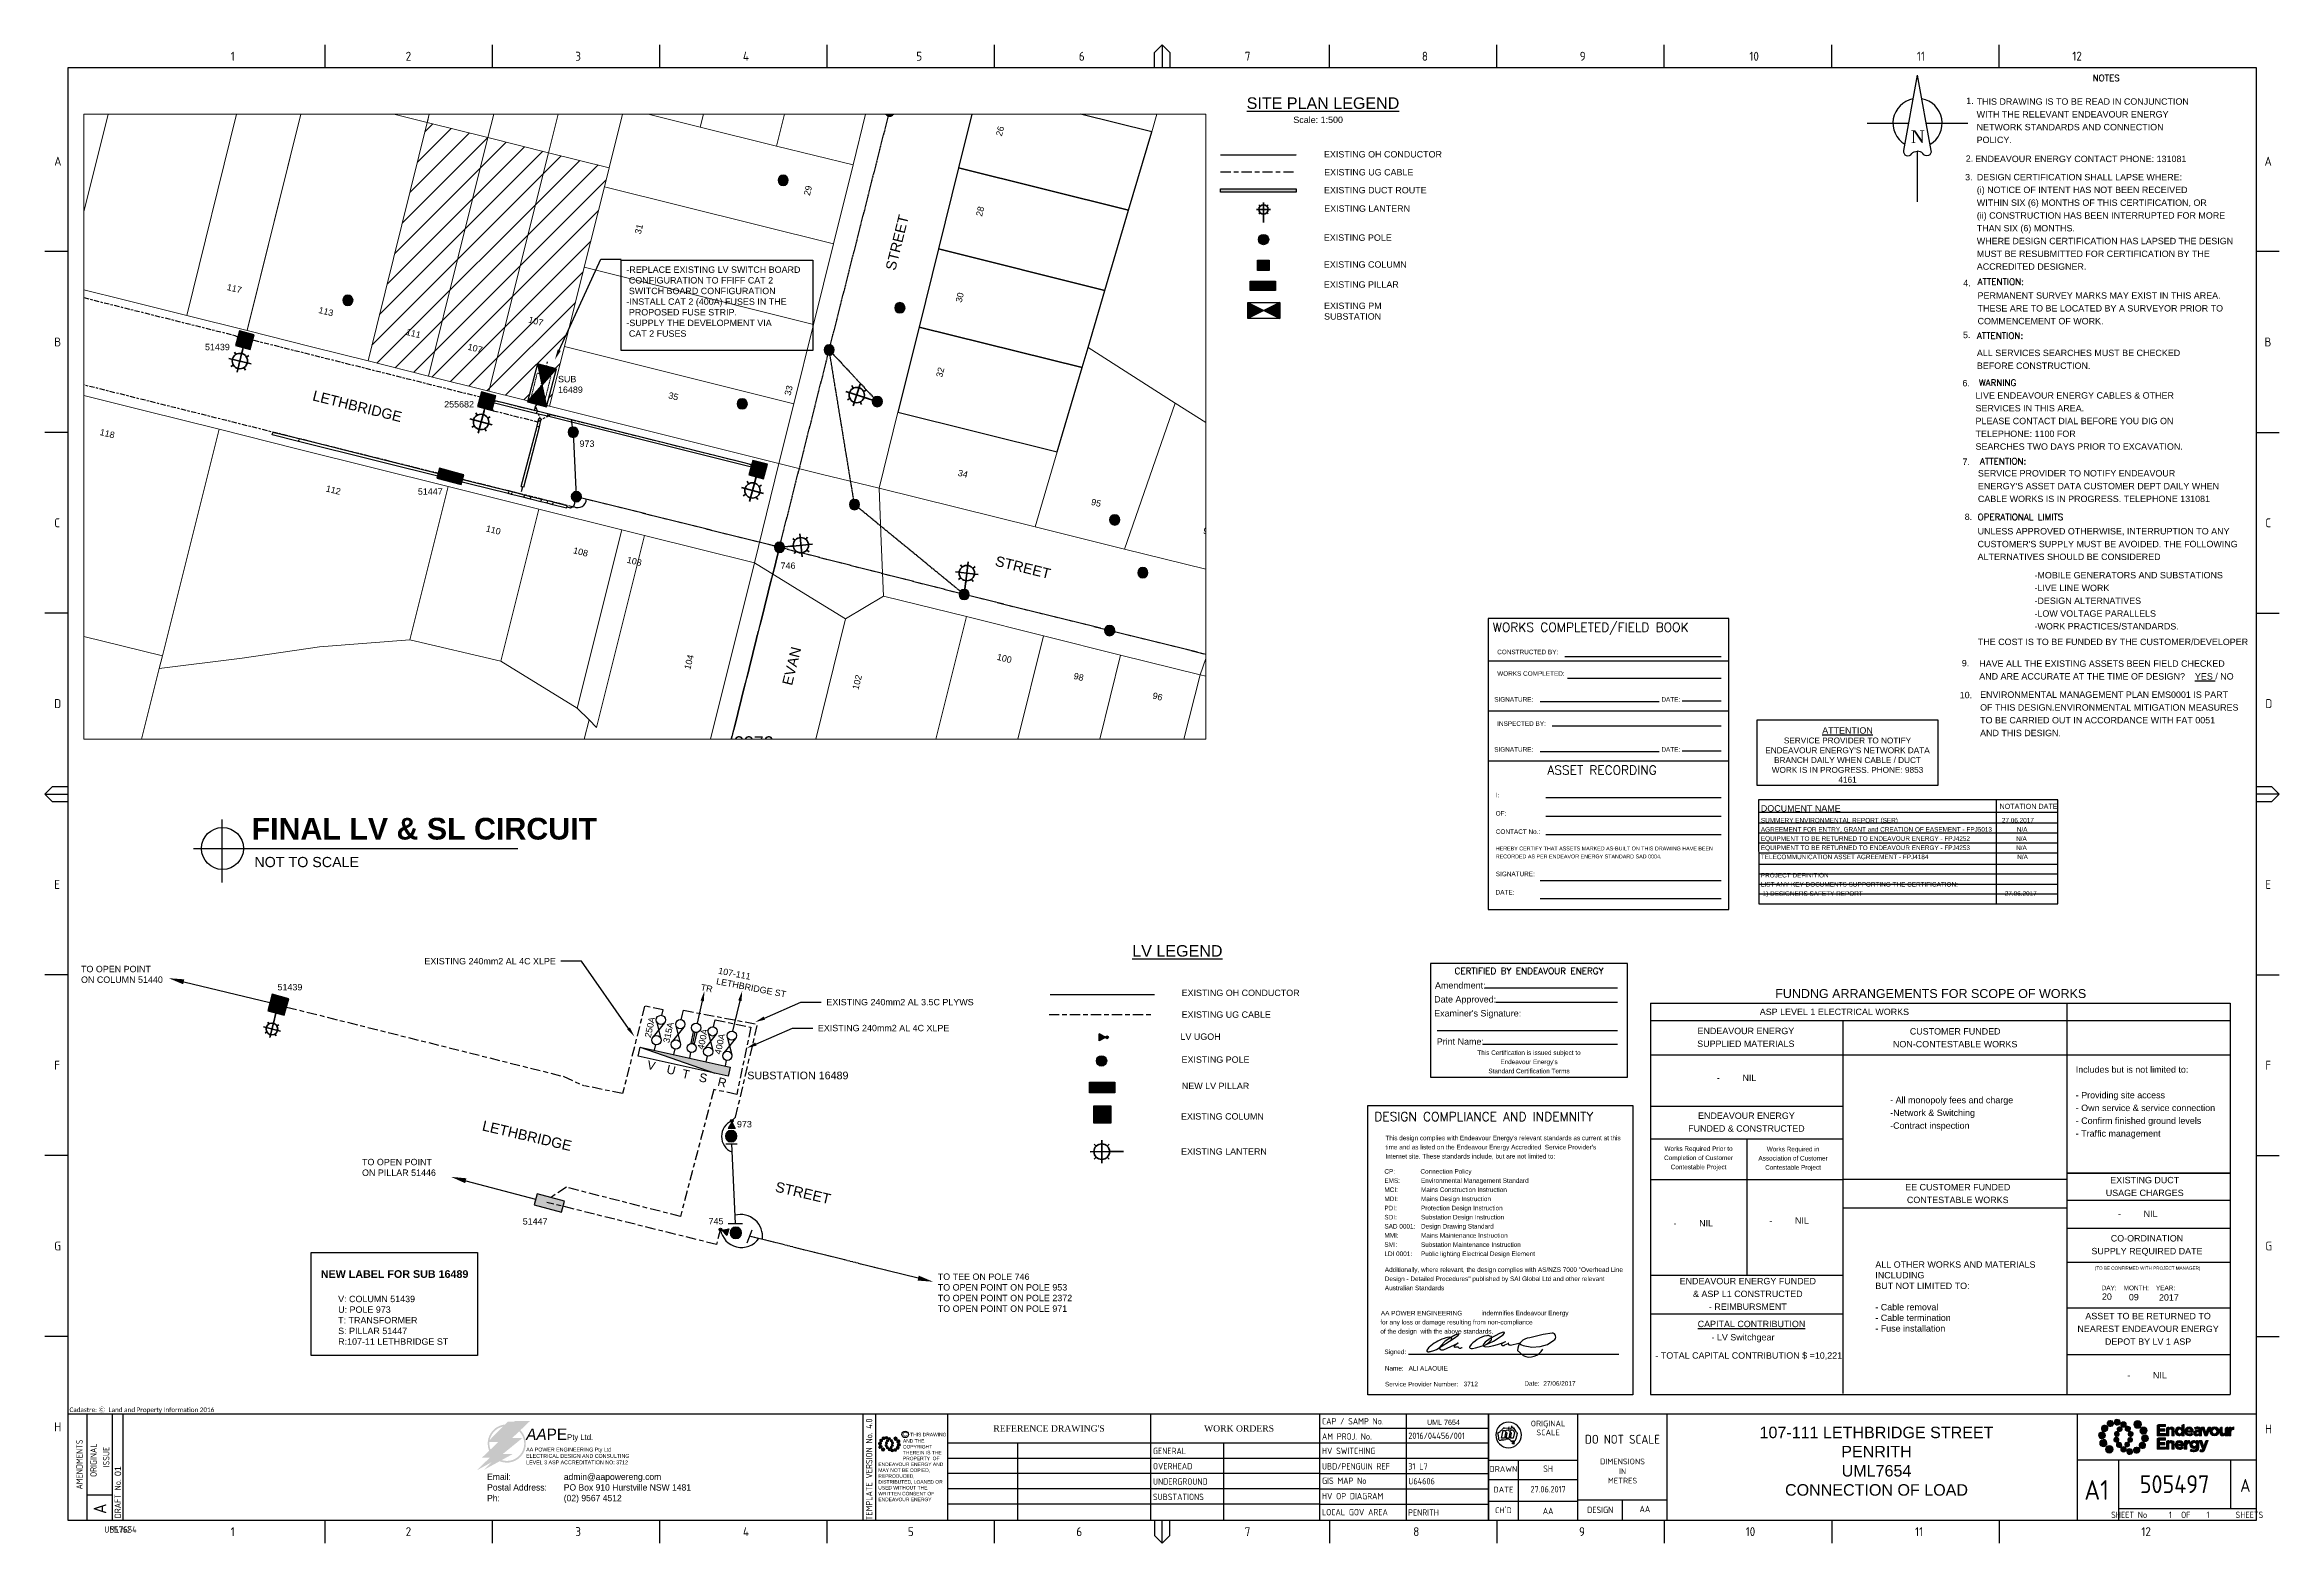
# Paper-space layout 'A1' of a CAD drawing. Header units: metres. Extents: x -30 to 845, y -5 to 581.
# The model-space entities are those that its viewports show. They can reach past a viewport. Long polylines and large blocks are cut down to what shows.
import ezdxf
from ezdxf import colors
from ezdxf.entities.mleader import LeaderData, LeaderLine
from ezdxf.enums import TextEntityAlignment as Align
from ezdxf.math import Vec2, Vec3

# ---------------------------------------------------------------- set-up
doc = ezdxf.new("R2010")
doc.units = ezdxf.units.M
for name, pattern in [('Cable Exist OH', [1, 1, 0]), ('Cable Exist UG', [8.2, 4, -1.2, 1.8, -1.2]), ('HIDDEN', [0.375, 0.25, -0.125]), ('HIDDEN2', [0.1875, 0.125, -0.0625])]:
    doc.linetypes.add(name, pattern=pattern)
doc.layers.get('0').update_dxf_attribs({"color": 6})
for name, color, linetype in [('_User Miscellaneous1', 7, 'Continuous'), ('Duct_SP_EXT', 7, 'Continuous'), ('Equip_HV_EXT', 7, 'Continuous'), ('Equip_SP_SL_EXT', 7, 'Continuous'), ('Mains_HV_EXT', 7, 'Continuous'), ('Mains_LV_EXT', 7, 'Continuous'), ('Mains_SL_EXT', 7, 'Continuous'), ('Notes', 7, 'Continuous'), ('Sub_SP_EXT', 7, 'Continuous'), ('SupportsOH_SP_TR_HV_LV_SL_EXT', 7, 'Continuous'), ('SupportsUG_SP_LV_EXT', 7, 'Continuous'), ('SupportsUG_SP_LV_SL_EXT', 7, 'Continuous'), ('Trench_SP_EXT', 7, 'Continuous')]:
    doc.layers.add(name, color=color, linetype=linetype)
for name, color, linetype, lineweight in [('Cadastre Buildings_SP_EXT', 9, 'Continuous', 5), ('Cadastre Land Parcels_SP_EXT', 9, 'Continuous', 5), ('Cadastre Other Property_SP_EXT', 9, 'HIDDEN', 5), ('Cadastre Roads_SP_EXT', 9, 'Continuous', 5)]:
    doc.layers.add(name, color=color, linetype=linetype, lineweight=lineweight)
doc.styles.add('ARIAL', font='arial.ttf', dxfattribs={"height": 2})
doc.styles.add('COLUMN_LABEL', font='arial.ttf')
doc.styles.add('Elec', font='romand__.ttf')
doc.styles.add('iecARIAL', font='arial.ttf', dxfattribs={"height": 2})
doc.styles.add('iecISOCP', font='isocp.shx')
doc.styles.add('iecNAME', font='times.ttf')
doc.styles.add('iecTimesNewRoman', font='times.ttf')
doc.styles.add('POLE_LABEL', font='arial.ttf')
doc.styles.get("Standard").update_dxf_attribs({"font": 'arial.ttf'})
doc.linetypes.add('Cable New UG', pattern='A,7,-0.25,["x",Standard,S=2,R=0,X=0.2,Y=-0.8],-2.1', length=9.35)

psp = doc.layouts.new('A1')

# ---------------------------------------------------------------- texts
at = {"attachment_point": 1}
for s, width, insert, char_height in [('{\\L\\C7;SITE PLAN LEGEND}', 70, (440.71, 560.39), 4.5), ('{\\C7;EXISTING DUCT ROUTE}', 47.5394, (470.97, 525.33), 2.5), ('{\\C7;EXISTING UG CABLE}', 47.5394, (471.02, 532.33), 2.5), ('{\\L\\C7;LV LEGEND}', 42.123, (395.95, 228.65), 4.5)]:
    psp.add_mtext_dynamic_manual_height_columns(s, width=width, gutter_width=4, heights=[0], dxfattribs=dict(at, insert=insert, char_height=char_height))
at = {"layer": '_User Miscellaneous1', "color": 7, "lineweight": -3, "style": 'Elec'}
for s, height, p in [('NOTES', 2.5, (771.72, 569.24)), ('ATTENTION:', 2.5, (726.72, 489.48)), ('ATTENTION:', 2.5, (726.44, 468.4)), ('ATTENTION:', 2.5, (727.66, 419.25)), ('OPERATIONAL LIMITS', 2.5, (726.73, 397.43)), ('ASSET RECORDING', 3.5, (558.41, 298.9))]:
    psp.add_text(s, height=height, dxfattribs=at).set_placement(p, align=Align.TOP_LEFT)
at = {"layer": '_User Miscellaneous1', "color": 7, "lineweight": -3}
for s, p in [('1.', (722.27, 560.3)), ('2.', (722.09, 537.67)), ('ENDEAVOUR ENERGY CONTACT PHONE: 131081', (725.76, 537.56)), ('4.', (721.12, 489.01)), ('7.', (720.81, 419.08)), ('8.', (721.68, 397.5)), ('THE COST IS TO BE FUNDED BY THE CUSTOMER/DEVELOPER', (726.83, 348.56)), ('9.', (720.54, 340.25)), ('10.', (719.72, 327.77))]:
    psp.add_text(s, height=2.5, dxfattribs=at).set_placement(p, align=Align.TOP_LEFT)
for s, height, p in [('3.', 2.5, (723.3, 529.17)), ('6.', 2.5, (722.25, 448.57)), ('SIGNATURE:', 1.79, (545.22, 324.81)), ('DATE:', 1.79, (606.68, 324.81)), ('SIGNATURE:', 1.79, (545.22, 305.23)), ('DATE:', 1.79, (606.68, 305.23))]:
    psp.add_text(s, height=height, dxfattribs=at).set_placement(p, align=Align.MIDDLE_CENTER)
for s, p in [('5.', (721.01, 465.42)), ('Print Name:', (515.1, 188.93))]:
    psp.add_text(s, height=2.5, dxfattribs=at).set_placement(p, align=Align.BOTTOM_LEFT)
at = {"layer": '_User Miscellaneous1', "color": 7, "lineweight": -3, "style": 'Elec'}
for s, height, p in [('WARNING', 2.5, (734.59, 448.71)), ('CERTIFIED BY ENDEAVOUR ENERGY', 2.52, (551.21, 218.56))]:
    psp.add_text(s, height=height, dxfattribs=at).set_placement(p, align=Align.MIDDLE_CENTER)
psp.add_text('WORKS COMPLETED/FIELD BOOK', height=3.5, dxfattribs=at).set_placement((536.97, 353.03), align=Align.MIDDLE_LEFT)
at = {"layer": '_User Miscellaneous1', "color": 7, "lineweight": -3}
for s, height, p in [('CONSTRUCTED BY:', 1.79, (538.74, 343.37)), ('WORKS COMPLETED:', 1.79, (538.74, 334.93)), ('INSPECTED BY:', 1.79, (538.74, 315.34)), ('Amendment:', 2.5, (514.4, 212.92)), ('Date Approved:', 2.5, (514.07, 207.45)), ("Examiner's Signature:", 2.5, (514.07, 201.99))]:
    psp.add_text(s, height=height, dxfattribs=at).set_placement(p, align=Align.MIDDLE_LEFT)
for s, height, p in [('OF:', 1.79, (538.12, 279.32)), ('I:', 1.79, (538.12, 286.48)), ('CONTACT No.:', 1.79, (538.21, 272.16)), ('HEREBY CERTIFY THAT ASSETS MARKED AS-BUILT ON THIS DRAWING HAVE BEEN', 1.5, (538.17, 265.74)), ('RECORDED AS PER ENDEAVOR ENERGY STANDARD SAD 0004.', 1.5, (538.17, 262.61)), ('SIGNATURE:', 1.79, (538.19, 255.62)), ('DATE:', 1.79, (538.12, 248.45))]:
    psp.add_text(s, height=height, dxfattribs=at).set_placement(p)
at = {"layer": '_User Miscellaneous1', "color": 7, "lineweight": -3, "char_height": 2.5, "line_spacing_factor": 1.2}
for s, insert, width, attachment_point in [('THIS DRAWING IS TO BE READ IN CONJUNCTION\\PWITH THE RELEVANT ENDEAVOUR ENERGY NETWORK STANDARDS AND CONNECTION POLICY.', (726.35, 560.01), 83.7313, 1), ('\\A1;DOCUMENT NAME\\P{\\H0.716x;SUMMERY ENVIRONMENTAL REPORT (SER)                ^I                                   27.06.2017\\PAGREEMENT FOR ENTRY, GRANT and CREATION OF EASEMENT - FPJ5013              N/A\\PEQUIPMENT TO BE RETURNED TO ENDEAVOUR ENERGY - FPJ4252                          N/A        ^I    \\PEQUIPMENT TO BE RETURNED TO ENDEAVOUR ENERGY - FPJ4253                          N/A\\PTELECOMMUNICATION ASSET AGREEMENT - FPJ4184                                                  N/A\\P\\PPROJECT DEFINITION                                                                                                \\PLIST ANY KEY DOCUMENTS SUPPORTING THE CERTIFICATION:\\P 1) DESIGNERS SAFETY REPORT                                                                                27.06.2017        \\P }', (641.91, 263.63), 123.5031, 4)]:
    psp.add_mtext(s, dxfattribs=dict(at, insert=insert, width=width, attachment_point=attachment_point))
at = {"layer": '_User Miscellaneous1', "color": 7}
for s, width, insert, char_height, attachment_point in [('Scale: 1:500', 20.2746, (458.97, 552.86), 2.5, 1), ('EXISTING LANTERN', 34.6297, (471.05, 518.13), 2.5, 1), ('EXISTING POLE', 34.6297, (470.9, 506.76), 2.5, 1), ('EXISTING COLUMN', 34.6297, (470.92, 496.25), 2.5, 1), ('EXISTING PILLAR', 34.6297, (470.93, 488.41), 2.5, 1), ('EXISTING PM SUBSTATION', 34.6297, (471, 480.09), 2.5, 1), ('20', 4.5141, (775.39, 92.36), 2.5, 1), ('09', 4.5141, (785.91, 92.16), 2.5, 1), ('2017', 4.5141, (797.7, 92.06), 2.5, 1), ('107-111 LETHBRIDGE STREET\\PPENRITH\\PUML7654\\PCONNECTION OF LOAD', 138.7426, (687.17, 26.69), 4.5, 5)]:
    psp.add_mtext_dynamic_manual_height_columns(s, width=width, gutter_width=4, heights=[0], dxfattribs=dict(at, insert=insert, char_height=char_height, attachment_point=attachment_point))
at = {"layer": '_User Miscellaneous1', "attachment_point": 1}
for s, width, insert, char_height in [('{\\C7;EXISTING OH CONDUCTOR}', 51.5832, (470.96, 539.37), 2.5), ('TO OPEN POINT \\PON COLUMN 51440', 37.6461, (-15.42, 220.56), 2.5), ('51439', 15.4937, (61.48, 213.45), 2.5), ('{\\C7;EXISTING OH CONDUCTOR}', 47.5394, (415.26, 211.23), 2.5), ('{\\C7;EXISTING UG CABLE}', 47.5394, (415.25, 202.72), 2.5), ('{\\C7;LV UGOH}', 35.9335, (414.81, 194.09), 2.5), ('{\\C7;EXISTING POLE}', 35.9335, (415.24, 185.11), 2.5), ('SUBSTATION 16489', 43.0451, (245.3, 179.16), 3), ('{\\C7;NEW LV PILLAR}', 35.9335, (415.34, 174.8), 2.5), ('973', 15.4937, (241.26, 159.84), 2.5), ('TO OPEN POINT \\PON PILLAR 51446', 37.6461, (94.54, 145.03), 2.5), ('51447', 15.4937, (157.43, 121.81), 2.5), ('745', 15.4937, (230.15, 121.87), 2.5), ('{\\fArial|b1|i0|c0|p34;NEW LABEL FOR SUB 16489\\P\\P     \\fArial|b0|i0|c0|p34;\\H0.83333x; V: COLUMN 51439\\P       U: POLE 973\\P       T: TRANSFORMER\\P       S: PILLAR 51447\\P       R:107-11 LETHBRIDGE ST}', 58.2675, (78.41, 101.45), 3), ('TO TEE ON POLE 746\\PTO OPEN POINT ON POLE 953\\PTO OPEN POINT ON POLE 2372\\PTO OPEN POINT ON POLE 971', 63.6195, (319.84, 100.16), 2.5), ('UML 7654', 13.1962, (511.26, 42.93), 2)]:
    psp.add_mtext_dynamic_manual_height_columns(s, width=width, gutter_width=4, heights=[0], dxfattribs=dict(at, insert=insert, char_height=char_height))
at = {"layer": '_User Miscellaneous1', "color": 7, "lineweight": -3, "line_spacing_factor": 1.2}
for s, insert, char_height, attachment_point in [('DESIGN CERTIFICATION SHALL LAPSE WHERE:\\P(i) NOTICE OF INTENT HAS NOT BEEN RECEIVED\\PWITHIN SIX (6) MONTHS OF THIS CERTIFICATION, OR\\P(ii) CONSTRUCTION HAS BEEN INTERRUPTED FOR MORE \\PTHAN SIX (6) MONTHS.\\PWHERE DESIGN CERTIFICATION HAS LAPSED THE DESIGN\\PMUST BE RESUBMITTED FOR CERTIFICATION BY THE \\PACCREDITED DESIGNER.', (726.41, 530.44), 2.5, 1), ('PERMANENT SURVEY MARKS MAY EXIST IN THIS AREA. \\PTHESE ARE TO BE LOCATED BY A SURVEYOR PRIOR TO \\PCOMMENCEMENT OF WORK.', (726.72, 484.1), 2.5, 1), ('ALL SERVICES SEARCHES MUST BE CHECKED \\PBEFORE CONSTRUCTION.', (726.44, 454.11), 2.5, 7), ('LIVE ENDEAVOUR ENERGY CABLES & OTHER \\PSERVICES IN THIS AREA.\\PPLEASE CONTACT DIAL BEFORE YOU DIG ON \\PTELEPHONE: 1100 FOR\\PSEARCHES TWO DAYS PRIOR TO EXCAVATION.', (725.92, 433.74), 2.5, 4), ("SERVICE PROVIDER TO NOTIFY ENDEAVOUR \\PENERGY'S ASSET DATA CUSTOMER DEPT DAILY WHEN\\PCABLE WORKS IS IN PROGRESS. TELEPHONE 131081", (726.84, 414.54), 2.5, 1), ("UNLESS APPROVED OTHERWISE, INTERRUPTION TO ANY \\PCUSTOMER'S SUPPLY MUST BE AVOIDED. THE FOLLOWING \\PALTERNATIVES SHOULD BE CONSIDERED", (726.73, 391.86), 2.5, 1), ('-MOBILE GENERATORS AND SUBSTATIONS\\P-LIVE LINE WORK\\P-DESIGN ALTERNATIVES\\P-LOW VOLTAGE PARALLELS\\P-WORK PRACTICES/STANDARDS.', (748.98, 374.67), 2.5, 1), ('HAVE ALL THE EXISTING ASSETS BEEN FIELD CHECKED\\PAND ARE ACCURATE AT THE TIME OF DESIGN?    {\\LYES} / NO', (727.37, 336.31), 2.5, 4), ('ENVIRONMENTAL MANAGEMENT PLAN EMS0001 IS PART\\POF THIS DESIGN.ENVIRONMENTAL MITIGATION MEASURES\\PTO BE CARRIED OUT IN ACCORDANCE WITH FAT 0051\\PAND THIS DESIGN.', (727.71, 319.15), 2.5, 4), ("This Certification is issued subject to \\PEndeavour Energy's \\PStandard Certification Terms", (551.19, 182.97), 1.79, 5)]:
    psp.add_mtext(s, dxfattribs=dict(at, insert=insert, char_height=char_height, attachment_point=attachment_point))
at = {"layer": '_User Miscellaneous1', "color": 1, "lineweight": -3, "insert": (735.32, 283.98), "char_height": 2, "width": 24.3828, "attachment_point": 1}
psp.add_mtext('{\\C7;NOTATION DATE}', dxfattribs=at)
at = {"layer": '_User Miscellaneous1', "attachment_point": 1}
for s, width, insert, char_height, rotation in [('107-111 LETHBRIDGE ST', 28.7551, (234.25, 219.95), 2.5, 349.06863), ('TR', 4.6643, (227.39, 213.47), 2.5, 349.06863), ('250A', 9.5564, (205.07, 192.8), 2.5, 77.4094), ('315A', 9.5564, (212.31, 190.75), 2.5, 77.4094), ('400A', 9.5564, (225.72, 188.14), 2.5, 77.4094), ('400A', 9.5564, (232.45, 186.28), 2.5, 77.4094), ('V', 2.5, (206.57, 183.57), 3.38, 347.70472), ('U', 2.5, (214.25, 181.87), 3.38, 346.24725), ('T', 2.5, (220.22, 180.16), 3.38, 347.70472), ('S', 2.5, (226.85, 178.71), 3.38, 348.0488), ('R', 2.5, (234.22, 177.02), 3.38, 346.24725), ('LETHBRIDGE', 36.3298, (142.19, 160.1), 4, 346.81188), ('STREET', 36.3298, (256.86, 136.17), 4, 346.81188)]:
    psp.add_mtext_dynamic_manual_height_columns(s, width=width, gutter_width=4, heights=[0], dxfattribs=dict(at, insert=insert, char_height=char_height, rotation=rotation))
at = {"layer": 'Notes', "lineweight": -3}
for s, height, p in [('FUNDNG ARRANGEMENTS FOR SCOPE OF WORKS', 3.5, (647.54, 209.71)), ('ASP LEVEL 1 ELECTRICAL WORKS', 2.5, (641.49, 202.56))]:
    psp.add_text(s, height=height, dxfattribs=at).set_placement(p, align=Align.MIDDLE_LEFT)
at = {"layer": 'Notes', "color": 7}
for s, p in [('EXISTING COLUMN', (415, 161.64)), ('EXISTING LANTERN', (415.03, 147.92))]:
    psp.add_text(s, height=2.5, dxfattribs=at).set_placement(p, align=Align.MIDDLE_LEFT)
at = {"layer": 'Notes', "lineweight": -3}
for s, height, p in [('(TO BE CONFIRMED WITH PROJECT MANAGER)', 1.2816, (793.23, 102.26)), ('DAY:    MONTH:    YEAR:', 1.79, (789.65, 94.52))]:
    psp.add_text(s, height=height, dxfattribs=at).set_placement(p, align=Align.MIDDLE_CENTER)
at = {"layer": 'Notes', "linetype": 'Continuous', "lineweight": -3, "attachment_point": 1}
for s, insert, char_height, width in [('{\\fArial|b1|i0|c0|p34;FINAL LV & SL CIRCUIT}', (51.32, 278.46), 8.5, 150.0246), ('NOT TO SCALE', (52.42, 263.17), 4, 45.5342)]:
    psp.add_mtext(s, dxfattribs=dict(at, insert=insert, char_height=char_height, width=width))
at = {"layer": 'Notes', "lineweight": -3, "char_height": 2.5, "line_spacing_factor": 1.2}
for s, insert, attachment_point in [('ENDEAVOUR ENERGY \\PSUPPLIED MATERIALS', (636.04, 192.55), 5), ('CUSTOMER FUNDED \\PNON-CONTESTABLE WORKS', (717.95, 192.4), 5), ('-^INIL', (624.72, 176.76), 4), ('- All monopoly fees and charge\\P-Network & Switching\\P-Contract inspection', (692.51, 162.67), 4), ('ENDEAVOUR ENERGY \\PFUNDED & CONSTRUCTED', (636.26, 159.4), 5), ('EE CUSTOMER FUNDED\\PCONTESTABLE WORKS', (718.96, 131.44), 5), ('EXISTING DUCT\\PUSAGE CHARGES', (792.12, 134.2), 5), ('-^INIL', (781.68, 123.51), 4), ('-^INIL', (607.76, 119.85), 4), ('-^INIL', (645.27, 120.88), 4), ('CO-ORDINATION\\PSUPPLY REQUIRED DATE', (793, 111.09), 5), ('{\\LCAPITAL CONTRIBUTION}', (617.2, 80.4), 4), ('ASSET TO BE RETURNED TO\\PNEAREST ENDEAVOUR ENERGY\\PDEPOT BY LV 1 ASP', (793.44, 78.49), 5), ('- LV Switchgear', (622.58, 74.84), 4), ('- TOTAL CAPITAL CONTRIBUTION $ =10,221', (600.65, 67.85), 4), ('-^INIL', (785.33, 60.33), 4)]:
    psp.add_mtext(s, dxfattribs=dict(at, insert=insert, attachment_point=attachment_point))
at = {"layer": 'Notes', "lineweight": -3, "line_spacing_factor": 1.2}
for s, insert, char_height, width, attachment_point in [('Includes but is not limited to:\\P\\P- Providing site access\\P- Own service & service connection\\P- Confirm finished ground levels\\P- Traffic management', (765.13, 167.09), 2.5, 61.6737, 4), ('Works Required Prior to Completion of Customer Contestable Project', (617.54, 145.16), 1.79, 32.2895, 5), ('Works Required in Association of Customer Contestable Project', (654.51, 145), 1.79, 33.215, 5), ('ENDEAVOUR ENERGY FUNDED \\P& ASP L1 CONSTRUCTED \\P- REIMBURSMENT', (636.81, 92.17), 2.5, 75.5225, 5)]:
    psp.add_mtext(s, dxfattribs=dict(at, insert=insert, char_height=char_height, width=width, attachment_point=attachment_point))
at = {"layer": 'Notes', "lineweight": -3, "insert": (686.71, 91.15), "char_height": 2.5, "width": 77.6331, "attachment_point": 4}
psp.add_mtext('{\\C7;ALL OTHER WORKS AND MATERIALS INCLUDING\\PBUT NOT LIMITED TO:\\P\\pi-7.5,l7.5;\\P\\pi0,l0;- Cable removal\\P- Cable termination\\P- Fuse installation}', dxfattribs=at)

msp = doc.modelspace()

# ---------------------------------------------------------------- texts
at = {"layer": '_User Miscellaneous1'}
for s, rotation, p in [('30', 76.1629, (287176.01, 6262481.92)), ('95', 346.2524, (287201.24, 6262442.47)), ('93', 346.313, (287223.18, 6262436.85))]:
    msp.add_text(s, height=1.25, rotation=rotation, dxfattribs=at).set_placement(p)
at = {"layer": '_User Miscellaneous1', "char_height": 1.25, "attachment_point": 1}
for s, insert in [('51439', (287027.97, 6262473.94)), ('SUB 16489', (287097.04, 6262467.67)), ('255682', (287074.77, 6262462.74)), ('973', (287101.25, 6262455.03)), ('51447', (287069.62, 6262445.67)), ('746', (287140.59, 6262431.16))]:
    msp.add_mtext_dynamic_manual_height_columns(s, width=5.983, gutter_width=4, heights=[0], dxfattribs=dict(at, insert=insert))
at = {"layer": 'Cadastre Land Parcels_SP_EXT', "color": 7}
for s, rotation, p in [('26', 76.0825, (287183.88, 6262514.47)), ('29', 76.1251, (287146.3, 6262502.84)), ('28', 76.1212, (287179.99, 6262498.76)), ('31', 75.914, (287113.23, 6262495.31)), ('117', 346.1246, (287032.15, 6262484.5)), ('113', 346.1758, (287050.09, 6262480)), ('107', 345.9651, (287091.15, 6262478.11)), ('111', 346.0217, (287067.19, 6262475.72)), ('107', 346.0551, (287079.26, 6262472.81)), ('33', 75.9147, (287142.52, 6262463.73)), ('32', 76.0397, (287172.19, 6262467.28)), ('35', 346.0416, (287118.53, 6262463.31)), ('118', 346.1561, (287007.29, 6262456.12)), ('34', 346.1761, (287175.17, 6262448.15)), ('112', 346.1221, (287051.52, 6262445.08)), ('110', 346.0473, (287082.83, 6262437.26)), ('108', 346.0606, (287099.91, 6262432.98)), ('108', 346.0739, (287110.41, 6262431.14)), ('104', 75.6882, (287122.91, 6262410.11)), ('100', 346.2725, (287182.81, 6262412.14)), ('102', 75.7918, (287155.81, 6262406.17)), ('98', 346.2062, (287197.82, 6262408.41)), ('96', 346.1627, (287213.26, 6262404.56))]:
    msp.add_text(s, height=1.25, rotation=rotation, dxfattribs=at).set_placement(p)
at = {"layer": 'Cadastre Roads_SP_EXT', "color": 7}
for s, rotation, p in [('STREET', 76.0685, (287163.03, 6262488.16)), ('LETHBRIDGE ', 346.0551, (287048.88, 6262462.91)), ('STREET', 346.2069, (287182.43, 6262430.55)), ('EVAN ', 76.0685, (287142.81, 6262406.97))]:
    msp.add_text(s, height=2, rotation=rotation, dxfattribs=at).set_placement(p)

# ---------------------------------------------------------------- blocks, each defined once
blk = doc.blocks.new('NorthPnt 11(NP11)')
for p, q in [((-19.7, 0.02), (-3.49, 0)), ((3.32, 0), (19.7, -0.02)), ((-0.08, -10.94), (-0.08, -30.8))]:
    blk.add_line(p, q)
for points in [[(-0.08, 18.81), (-5.43, -10.68, 0.877048), (-2.29, -11.9, -0.1543), (-0.08, -10.94, 0.090511)], [(-0.08, 18.81), (5.26, -10.68, -0.877048), (2.13, -11.9, 0.1543), (-0.08, -10.94, -0.090511)]]:
    blk.add_lwpolyline(points, format="xyb")
for start, end in [(100.5988, 238.86433), (300.09942, 80.43745)]:
    blk.add_arc((0, 0), 9.64, start, end)
at = {"color": 7, "style": 'iecNAME'}
blk.add_text('N', height=5.02, dxfattribs=at).set_placement((-2.62, -7.82))
blk = doc.blocks.new('EE_LOGO_SMALL')
at = {"layer": 'Notes'}
h = blk.add_hatch(color=256, dxfattribs=at)
edge = h.paths.add_edge_path()
edge.add_spline(control_points=[(-8.4, 2), (-9.2, 2), (-9.8, 1.4), (-9.8, 0.7), (-9.9, -0.1), (-9.3, -0.7), (-8.6, -0.8), (-7.8, -0.8), (-7.2, -0.2), (-7.1, 0.5), (-7.1, 1.3), (-7.7, 1.9), (-8.4, 2)], knot_values=[0, 0, 0, 0, 1, 1, 1, 2, 2, 2, 3, 3, 3, 4, 4, 4, 4], degree=3, periodic=0)
h = blk.add_hatch(color=256, dxfattribs=at)
edge = h.paths.add_edge_path()
edge.add_spline(control_points=[(-6.8, 4.5), (-7.4, 4.8), (-8.2, 4.6), (-8.6, 4), (-8.9, 3.4), (-8.7, 2.6), (-8.1, 2.2), (-7.5, 1.9), (-6.7, 2.1), (-6.3, 2.7), (-6, 3.3), (-6.2, 4.1), (-6.8, 4.5)], knot_values=[0, 0, 0, 0, 1, 1, 1, 2, 2, 2, 3, 3, 3, 4, 4, 4, 4], degree=3, periodic=0)
h = blk.add_hatch(color=256, dxfattribs=at)
edge = h.paths.add_edge_path()
edge.add_spline(control_points=[(-4.2, 5.9), (-4.6, 6.5), (-5.3, 6.6), (-5.9, 6.3), (-6.4, 5.9), (-6.6, 5.1), (-6.2, 4.6), (-5.9, 4), (-5.1, 3.8), (-4.6, 4.2), (-4, 4.6), (-3.8, 5.3), (-4.2, 5.9)], knot_values=[0, 0, 0, 0, 1, 1, 1, 2, 2, 2, 3, 3, 3, 4, 4, 4, 4], degree=3, periodic=0)
h = blk.add_hatch(color=256, dxfattribs=at)
edge = h.paths.add_edge_path()
edge.add_spline(control_points=[(-1.3, 5.9), (-1.4, 6.5), (-2, 7), (-2.6, 6.9), (-3.3, 6.9), (-3.7, 6.3), (-3.7, 5.6), (-3.6, 5), (-3, 4.5), (-2.4, 4.6), (-1.7, 4.7), (-1.3, 5.2), (-1.3, 5.9)], knot_values=[0, 0, 0, 0, 1, 1, 1, 2, 2, 2, 3, 3, 3, 4, 4, 4, 4], degree=3, periodic=0)
h = blk.add_hatch(color=256, dxfattribs=at)
edge = h.paths.add_edge_path()
edge.add_spline(control_points=[(-2.5, 2.1), (-3, 2.2), (-3.5, 1.9), (-3.6, 1.3), (-3.7, 0.8), (-3.4, 0.3), (-2.9, 0.2), (-2.4, 0.1), (-1.9, 0.4), (-1.8, 0.9), (-1.7, 1.5), (-2, 2), (-2.5, 2.1)], knot_values=[0, 0, 0, 0, 1, 1, 1, 2, 2, 2, 3, 3, 3, 4, 4, 4, 4], degree=3, periodic=0)
h = blk.add_hatch(color=256, dxfattribs=at)
edge = h.paths.add_edge_path()
edge.add_spline(control_points=[(1, 4.9), (1, 4.3), (0.5, 3.8), (-0.1, 3.8), (-0.7, 3.8), (-1.2, 4.3), (-1.2, 4.9), (-1.2, 5.5), (-0.7, 6), (-0.1, 6), (0.5, 6), (1, 5.5), (1, 4.9)], knot_values=[0, 0, 0, 0, 1, 1, 1, 2, 2, 2, 3, 3, 3, 4, 4, 4, 4], degree=3, periodic=0)
edge = h.paths.add_edge_path()
edge.add_spline(control_points=[(-1.4, 4), (-1.9, 4.1), (-2.4, 3.8), (-2.5, 3.3), (-2.6, 2.7), (-2.3, 2.2), (-1.8, 2.1), (-1.3, 2), (-0.7, 2.3), (-0.6, 2.9), (-0.5, 3.4), (-0.9, 3.9), (-1.4, 4)], knot_values=[0, 0, 0, 0, 1, 1, 1, 2, 2, 2, 3, 3, 3, 4, 4, 4, 4], degree=3, periodic=0)
h = blk.add_hatch(color=256, dxfattribs=at)
edge = h.paths.add_edge_path()
edge.add_spline(control_points=[(2.3, 2.4), (2.8, 2.8), (2.8, 3.4), (2.4, 3.9), (2, 4.3), (1.4, 4.3), (0.9, 3.9), (0.5, 3.6), (0.5, 2.9), (0.9, 2.5), (1.2, 2), (1.9, 2), (2.3, 2.4)], knot_values=[0, 0, 0, 0, 1, 1, 1, 2, 2, 2, 3, 3, 3, 4, 4, 4, 4], degree=3, periodic=0)
edge = h.paths.add_edge_path()
edge.add_spline(control_points=[(1, 4.9), (1, 4.3), (0.5, 3.8), (-0.1, 3.8), (-0.7, 3.8), (-1.2, 4.3), (-1.2, 4.9), (-1.2, 5.5), (-0.7, 6), (-0.1, 6), (0.5, 6), (1, 5.5), (1, 4.9)], knot_values=[0, 0, 0, 0, 1, 1, 1, 2, 2, 2, 3, 3, 3, 4, 4, 4, 4], degree=3, periodic=0)
h = blk.add_hatch(color=256, dxfattribs=at)
edge = h.paths.add_edge_path()
edge.add_spline(control_points=[(1, 4.9), (1, 4.3), (0.5, 3.8), (-0.1, 3.8), (-0.7, 3.8), (-1.2, 4.3), (-1.2, 4.9), (-1.2, 5.5), (-0.7, 6), (-0.1, 6), (0.5, 6), (1, 5.5), (1, 4.9)], knot_values=[0, 0, 0, 0, 1, 1, 1, 2, 2, 2, 3, 3, 3, 4, 4, 4, 4], degree=3, periodic=0)
edge = h.paths.add_edge_path(flags=16)
edge.add_spline(control_points=[(1, 4.9), (1, 4.3), (0.5, 3.8), (-0.1, 3.8), (-0.7, 3.8), (-1.2, 4.3), (-1.2, 4.9), (-1.2, 5.5), (-0.7, 6), (-0.1, 6), (0.5, 6), (1, 5.5), (1, 4.9)], knot_values=[0, 0, 0, 0, 1, 1, 1, 2, 2, 2, 3, 3, 3, 4, 4, 4, 4], degree=3, periodic=0)
h = blk.add_hatch(color=256, dxfattribs=at)
edge = h.paths.add_edge_path()
edge.add_spline(control_points=[(3, 0.2), (3.5, 0.3), (3.8, 0.9), (3.7, 1.4), (3.6, 1.9), (3, 2.3), (2.5, 2.1), (1.9, 2), (1.6, 1.4), (1.8, 0.9), (1.9, 0.4), (2.5, 0.1), (3, 0.2)], knot_values=[0, 0, 0, 0, 1, 1, 1, 2, 2, 2, 3, 3, 3, 4, 4, 4, 4], degree=3, periodic=0)
h = blk.add_hatch(color=256, dxfattribs=at)
edge = h.paths.add_edge_path()
edge.add_spline(control_points=[(7, 4.9), (7, 4), (6.3, 3.4), (5.5, 3.4), (4.6, 3.4), (4, 4), (4, 4.9), (4, 5.7), (4.6, 6.4), (5.5, 6.4), (6.3, 6.4), (7, 5.7), (7, 4.9)], knot_values=[0, 0, 0, 0, 1, 1, 1, 2, 2, 2, 3, 3, 3, 4, 4, 4, 4], degree=3, periodic=0)
h = blk.add_hatch(color=256, dxfattribs=at)
edge = h.paths.add_edge_path()
edge.add_spline(control_points=[(8.4, 1.1), (9.1, 1.5), (9.4, 2.3), (9.1, 3), (8.8, 3.7), (7.9, 4.1), (7.2, 3.8), (6.5, 3.4), (6.2, 2.6), (6.5, 1.9), (6.8, 1.2), (7.7, 0.8), (8.4, 1.1)], knot_values=[0, 0, 0, 0, 1, 1, 1, 2, 2, 2, 3, 3, 3, 4, 4, 4, 4], degree=3, periodic=0)
h = blk.add_hatch(color=256, dxfattribs=at)
edge = h.paths.add_edge_path()
edge.add_spline(control_points=[(8.3, -1.9), (9, -1.9), (9.7, -1.4), (9.7, -0.6), (9.7, 0.1), (9.2, 0.8), (8.4, 0.8), (7.7, 0.8), (7, 0.3), (7, -0.5), (6.9, -1.2), (7.5, -1.9), (8.3, -1.9)], knot_values=[0, 0, 0, 0, 1, 1, 1, 2, 2, 2, 3, 3, 3, 4, 4, 4, 4], degree=3, periodic=0)
h = blk.add_hatch(color=256, dxfattribs=at)
edge = h.paths.add_edge_path()
edge.add_spline(control_points=[(-8.5, -1.1), (-9.2, -1.4), (-9.6, -2.3), (-9.3, -3), (-8.9, -3.7), (-8.1, -4), (-7.4, -3.7), (-6.7, -3.4), (-6.3, -2.5), (-6.6, -1.8), (-7, -1.1), (-7.8, -0.8), (-8.5, -1.1)], knot_values=[0, 0, 0, 0, 1, 1, 1, 2, 2, 2, 3, 3, 3, 4, 4, 4, 4], degree=3, periodic=0)
h = blk.add_hatch(color=256, dxfattribs=at)
edge = h.paths.add_edge_path()
edge.add_spline(control_points=[(-7.1, -4.8), (-7.1, -4), (-6.5, -3.3), (-5.6, -3.3), (-4.8, -3.3), (-4.1, -4), (-4.1, -4.8), (-4.1, -5.7), (-4.8, -6.3), (-5.6, -6.3), (-6.5, -6.3), (-7.1, -5.7), (-7.1, -4.8)], knot_values=[0, 0, 0, 0, 1, 1, 1, 2, 2, 2, 3, 3, 3, 4, 4, 4, 4], degree=3, periodic=0)
h = blk.add_hatch(color=256, dxfattribs=at)
edge = h.paths.add_edge_path()
edge.add_spline(control_points=[(-3.1, -0.2), (-3.7, -0.3), (-4, -0.8), (-3.8, -1.4), (-3.7, -1.9), (-3.2, -2.2), (-2.6, -2.1), (-2.1, -1.9), (-1.8, -1.4), (-1.9, -0.9), (-2.1, -0.3), (-2.6, 0), (-3.1, -0.2)], knot_values=[0, 0, 0, 0, 1, 1, 1, 2, 2, 2, 3, 3, 3, 4, 4, 4, 4], degree=3, periodic=0)
h = blk.add_hatch(color=256, dxfattribs=at)
edge = h.paths.add_edge_path()
edge.add_spline(control_points=[(-2.5, -2.3), (-2.9, -2.7), (-3, -3.4), (-2.6, -3.8), (-2.2, -4.2), (-1.5, -4.3), (-1.1, -3.9), (-0.7, -3.5), (-0.6, -2.8), (-1, -2.4), (-1.4, -2), (-2, -1.9), (-2.5, -2.3)], knot_values=[0, 0, 0, 0, 1, 1, 1, 2, 2, 2, 3, 3, 3, 4, 4, 4, 4], degree=3, periodic=0)
h = blk.add_hatch(color=256, dxfattribs=at)
edge = h.paths.add_edge_path()
edge.add_spline(control_points=[(-1.2, -4.8), (-1.2, -4.2), (-0.7, -3.7), (-0.1, -3.7), (0.5, -3.7), (1, -4.2), (1, -4.8), (1, -5.4), (0.5, -5.9), (-0.1, -5.9), (-0.7, -5.9), (-1.2, -5.4), (-1.2, -4.8)], knot_values=[0, 0, 0, 0, 1, 1, 1, 2, 2, 2, 3, 3, 3, 4, 4, 4, 4], degree=3, periodic=0)
h = blk.add_hatch(color=256, dxfattribs=at)
edge = h.paths.add_edge_path()
edge.add_spline(control_points=[(1.2, -3.9), (1.7, -4.1), (2.2, -3.7), (2.3, -3.2), (2.5, -2.7), (2.1, -2.2), (1.6, -2.1), (1.1, -2), (0.6, -2.3), (0.5, -2.8), (0.4, -3.3), (0.7, -3.8), (1.2, -3.9)], knot_values=[0, 0, 0, 0, 1, 1, 1, 2, 2, 2, 3, 3, 3, 4, 4, 4, 4], degree=3, periodic=0)
h = blk.add_hatch(color=256, dxfattribs=at)
edge = h.paths.add_edge_path()
edge.add_spline(control_points=[(1.2, -5.8), (1.3, -6.5), (1.8, -6.9), (2.5, -6.9), (3.1, -6.8), (3.6, -6.2), (3.5, -5.6), (3.4, -5), (2.9, -4.5), (2.2, -4.6), (1.6, -4.6), (1.1, -5.2), (1.2, -5.8)], knot_values=[0, 0, 0, 0, 1, 1, 1, 2, 2, 2, 3, 3, 3, 4, 4, 4, 4], degree=3, periodic=0)
h = blk.add_hatch(color=256, dxfattribs=at)
edge = h.paths.add_edge_path()
edge.add_spline(control_points=[(2.4, -2), (2.9, -2.1), (3.4, -1.8), (3.5, -1.3), (3.6, -0.8), (3.3, -0.3), (2.8, -0.2), (2.2, -0.1), (1.7, -0.4), (1.6, -0.9), (1.5, -1.4), (1.8, -1.9), (2.4, -2)], knot_values=[0, 0, 0, 0, 1, 1, 1, 2, 2, 2, 3, 3, 3, 4, 4, 4, 4], degree=3, periodic=0)
h = blk.add_hatch(color=256, dxfattribs=at)
edge = h.paths.add_edge_path()
edge.add_spline(control_points=[(4, -5.8), (4.4, -6.4), (5.2, -6.6), (5.7, -6.2), (6.3, -5.8), (6.5, -5.1), (6.1, -4.5), (5.7, -4), (5, -3.8), (4.4, -4.2), (3.8, -4.5), (3.7, -5.3), (4, -5.8)], knot_values=[0, 0, 0, 0, 1, 1, 1, 2, 2, 2, 3, 3, 3, 4, 4, 4, 4], degree=3, periodic=0)
h = blk.add_hatch(color=256, dxfattribs=at)
edge = h.paths.add_edge_path()
edge.add_spline(control_points=[(6.7, -4.4), (7.3, -4.8), (8.1, -4.6), (8.4, -4), (8.8, -3.3), (8.6, -2.6), (8, -2.2), (7.3, -1.8), (6.6, -2.1), (6.2, -2.7), (5.8, -3.3), (6, -4.1), (6.7, -4.4)], knot_values=[0, 0, 0, 0, 1, 1, 1, 2, 2, 2, 3, 3, 3, 4, 4, 4, 4], degree=3, periodic=0)
at = {"layer": 'Notes', "lineweight": 0}
for points in [[(1.8, 2.1), (1.8, 2.1)], [(-2, -2.1), (-2, -2.1)]]:
    blk.add_lwpolyline(points, dxfattribs=at)
for points in [[(-8.4, 2), (-9.2, 2), (-9.8, 1.4), (-9.8, 0.7), (-9.9, -0.1), (-9.3, -0.7), (-8.6, -0.8), (-7.8, -0.8), (-7.2, -0.2), (-7.1, 0.5), (-7.1, 1.3), (-7.7, 1.9), (-8.4, 2)], [(-6.8, 4.5), (-7.4, 4.8), (-8.2, 4.6), (-8.6, 4), (-8.9, 3.4), (-8.7, 2.6), (-8.1, 2.2), (-7.5, 1.9), (-6.7, 2.1), (-6.3, 2.7), (-6, 3.3), (-6.2, 4.1), (-6.8, 4.5)], [(-4.2, 5.9), (-4.6, 6.5), (-5.3, 6.6), (-5.9, 6.3), (-6.4, 5.9), (-6.6, 5.1), (-6.2, 4.6), (-5.9, 4), (-5.1, 3.8), (-4.6, 4.2), (-4, 4.6), (-3.8, 5.3), (-4.2, 5.9)], [(-1.3, 5.9), (-1.4, 6.5), (-2, 7), (-2.6, 6.9), (-3.3, 6.9), (-3.7, 6.3), (-3.7, 5.6), (-3.6, 5), (-3, 4.5), (-2.4, 4.6), (-1.7, 4.7), (-1.3, 5.2), (-1.3, 5.9)], [(-2.5, 2.1), (-3, 2.2), (-3.5, 1.9), (-3.6, 1.3), (-3.7, 0.8), (-3.4, 0.3), (-2.9, 0.2), (-2.4, 0.1), (-1.9, 0.4), (-1.8, 0.9), (-1.7, 1.5), (-2, 2), (-2.5, 2.1)], [(-1.4, 4), (-1.9, 4.1), (-2.4, 3.8), (-2.5, 3.3), (-2.6, 2.7), (-2.3, 2.2), (-1.8, 2.1), (-1.3, 2), (-0.7, 2.3), (-0.6, 2.9), (-0.5, 3.4), (-0.9, 3.9), (-1.4, 4)], [(1, 4.9), (1, 4.3), (0.5, 3.8), (-0.1, 3.8), (-0.7, 3.8), (-1.2, 4.3), (-1.2, 4.9), (-1.2, 5.5), (-0.7, 6), (-0.1, 6), (0.5, 6), (1, 5.5), (1, 4.9)], [(1, 4.9), (1, 4.3), (0.5, 3.8), (-0.1, 3.8), (-0.7, 3.8), (-1.2, 4.3), (-1.2, 4.9), (-1.2, 5.5), (-0.7, 6), (-0.1, 6), (0.5, 6), (1, 5.5), (1, 4.9)], [(2.3, 2.4), (2.8, 2.8), (2.8, 3.4), (2.4, 3.9), (2, 4.3), (1.4, 4.3), (0.9, 3.9), (0.5, 3.6), (0.5, 2.9), (0.9, 2.5), (1.2, 2), (1.9, 2), (2.3, 2.4)], [(3, 0.2), (3.5, 0.3), (3.8, 0.9), (3.7, 1.4), (3.6, 1.9), (3, 2.3), (2.5, 2.1), (1.9, 2), (1.6, 1.4), (1.8, 0.9), (1.9, 0.4), (2.5, 0.1), (3, 0.2)], [(7, 4.9), (7, 4), (6.3, 3.4), (5.5, 3.4), (4.6, 3.4), (4, 4), (4, 4.9), (4, 5.7), (4.6, 6.4), (5.5, 6.4), (6.3, 6.4), (7, 5.7), (7, 4.9)], [(8.4, 1.1), (9.1, 1.5), (9.4, 2.3), (9.1, 3), (8.8, 3.7), (7.9, 4.1), (7.2, 3.8), (6.5, 3.4), (6.2, 2.6), (6.5, 1.9), (6.8, 1.2), (7.7, 0.8), (8.4, 1.1)], [(8.3, -1.9), (9, -1.9), (9.7, -1.4), (9.7, -0.6), (9.7, 0.1), (9.2, 0.8), (8.4, 0.8), (7.7, 0.8), (7, 0.3), (7, -0.5), (6.9, -1.2), (7.5, -1.9), (8.3, -1.9)], [(-8.5, -1.1), (-9.2, -1.4), (-9.6, -2.3), (-9.3, -3), (-8.9, -3.7), (-8.1, -4), (-7.4, -3.7), (-6.7, -3.4), (-6.3, -2.5), (-6.6, -1.8), (-7, -1.1), (-7.8, -0.8), (-8.5, -1.1)], [(-7.1, -4.8), (-7.1, -4), (-6.5, -3.3), (-5.6, -3.3), (-4.8, -3.3), (-4.1, -4), (-4.1, -4.8), (-4.1, -5.7), (-4.8, -6.3), (-5.6, -6.3), (-6.5, -6.3), (-7.1, -5.7), (-7.1, -4.8)], [(-3.1, -0.2), (-3.7, -0.3), (-4, -0.8), (-3.8, -1.4), (-3.7, -1.9), (-3.2, -2.2), (-2.6, -2.1), (-2.1, -1.9), (-1.8, -1.4), (-1.9, -0.9), (-2.1, -0.3), (-2.6, 0), (-3.1, -0.2)], [(-2.5, -2.3), (-2.9, -2.7), (-3, -3.4), (-2.6, -3.8), (-2.2, -4.2), (-1.5, -4.3), (-1.1, -3.9), (-0.7, -3.5), (-0.6, -2.8), (-1, -2.4), (-1.4, -2), (-2, -1.9), (-2.5, -2.3)], [(-1.2, -4.8), (-1.2, -4.2), (-0.7, -3.7), (-0.1, -3.7), (0.5, -3.7), (1, -4.2), (1, -4.8), (1, -5.4), (0.5, -5.9), (-0.1, -5.9), (-0.7, -5.9), (-1.2, -5.4), (-1.2, -4.8)], [(1.2, -3.9), (1.7, -4.1), (2.2, -3.7), (2.3, -3.2), (2.5, -2.7), (2.1, -2.2), (1.6, -2.1), (1.1, -2), (0.6, -2.3), (0.5, -2.8), (0.4, -3.3), (0.7, -3.8), (1.2, -3.9)], [(1.2, -5.8), (1.3, -6.5), (1.8, -6.9), (2.5, -6.9), (3.1, -6.8), (3.6, -6.2), (3.5, -5.6), (3.4, -5), (2.9, -4.5), (2.2, -4.6), (1.6, -4.6), (1.1, -5.2), (1.2, -5.8)], [(2.4, -2), (2.9, -2.1), (3.4, -1.8), (3.5, -1.3), (3.6, -0.8), (3.3, -0.3), (2.8, -0.2), (2.2, -0.1), (1.7, -0.4), (1.6, -0.9), (1.5, -1.4), (1.8, -1.9), (2.4, -2)], [(4, -5.8), (4.4, -6.4), (5.2, -6.6), (5.7, -6.2), (6.3, -5.8), (6.5, -5.1), (6.1, -4.5), (5.7, -4), (5, -3.8), (4.4, -4.2), (3.8, -4.5), (3.7, -5.3), (4, -5.8)], [(6.7, -4.4), (7.3, -4.8), (8.1, -4.6), (8.4, -4), (8.8, -3.3), (8.6, -2.6), (8, -2.2), (7.3, -1.8), (6.6, -2.1), (6.2, -2.7), (5.8, -3.3), (6, -4.1), (6.7, -4.4)]]:
    blk.add_open_spline(points, degree=3, knots=[0, 0, 0, 0, 1, 1, 1, 2, 2, 2, 3, 3, 3, 4, 4, 4, 4], dxfattribs=at)
blk = doc.blocks.new('EE_COPYRIGHT_A1')
at = {"layer": 'Notes'}
blk.add_circle((9.53, -0.82), 1.15, dxfattribs=at)
at = {"xscale": 0.4, "yscale": 0.4, "zscale": 0.4}
blk.add_blockref('EE_LOGO_SMALL', (3.96, -4.29), dxfattribs=at)
at = {"layer": 'Notes', "insert": (0, 0), "char_height": 1.25, "width": 24.1208, "attachment_point": 1, "style": 'ARIAL'}
blk.add_mtext('\\pt8.75;               ^I{\\H1.2x;C } THIS DRAWING\\P\\pi-8.75,l8.75,t8.75,20;       ^IAND THE ^I\\P\\pi0,t8.75;COPYRIGHT\\P\\pi-8.75,t1.25,8.75;^I^ITHEREIN IS THE PROPERTY  OF \\P\\pi0,l0,t1.25;ENDEAVOUR ENERGY AND MAY NOT BE COPIED, REPRODUCED, DISTRIBUTED, LOANED OR USED WITHOUT THE WRITTEN CONSENT OF ENDEAVOUR ENERGY', dxfattribs=at)
blk = doc.blocks.new('EE_LOGO')
h = blk.add_hatch(color=7)
edge = h.paths.add_edge_path()
edge.add_spline(control_points=[(-25.34, 1.94), (-26.08, 1.98), (-26.72, 1.41), (-26.77, 0.66), (-26.81, -0.09), (-26.24, -0.72), (-25.49, -0.77), (-24.74, -0.81), (-24.1, -0.24), (-24.06, 0.51), (-24.02, 1.25), (-24.59, 1.89), (-25.34, 1.94)], knot_values=[0, 0, 0, 0, 1, 1, 1, 2, 2, 2, 3, 3, 3, 4, 4, 4, 4], degree=3, periodic=0)
h = blk.add_hatch(color=7)
edge = h.paths.add_edge_path()
edge.add_spline(control_points=[(-23.73, 4.46), (-24.34, 4.81), (-25.13, 4.61), (-25.49, 3.99), (-25.85, 3.38), (-25.64, 2.59), (-25.03, 2.23), (-24.41, 1.87), (-23.63, 2.08), (-23.27, 2.69), (-22.91, 3.31), (-23.12, 4.1), (-23.73, 4.46)], knot_values=[0, 0, 0, 0, 1, 1, 1, 2, 2, 2, 3, 3, 3, 4, 4, 4, 4], degree=3, periodic=0)
h = blk.add_hatch(color=7)
edge = h.paths.add_edge_path()
edge.add_spline(control_points=[(-21.12, 5.87), (-21.48, 6.44), (-22.24, 6.61), (-22.81, 6.24), (-23.37, 5.88), (-23.54, 5.12), (-23.17, 4.55), (-22.81, 3.98), (-22.05, 3.82), (-21.48, 4.19), (-20.92, 4.55), (-20.75, 5.31), (-21.12, 5.87)], knot_values=[0, 0, 0, 0, 1, 1, 1, 2, 2, 2, 3, 3, 3, 4, 4, 4, 4], degree=3, periodic=0)
h = blk.add_hatch(color=7)
edge = h.paths.add_edge_path()
edge.add_spline(control_points=[(-19.43, 2.06), (-19.94, 2.17), (-20.44, 1.84), (-20.55, 1.33), (-20.66, 0.82), (-20.34, 0.32), (-19.83, 0.21), (-19.32, 0.1), (-18.81, 0.42), (-18.71, 0.93), (-18.59, 1.44), (-18.92, 1.95), (-19.43, 2.06)], knot_values=[0, 0, 0, 0, 1, 1, 1, 2, 2, 2, 3, 3, 3, 4, 4, 4, 4], degree=3, periodic=0)
h = blk.add_hatch(color=7)
edge = h.paths.add_edge_path()
edge.add_spline(control_points=[(-18.27, 5.87), (-18.34, 6.5), (-18.91, 6.97), (-19.54, 6.9), (-20.18, 6.84), (-20.65, 6.27), (-20.58, 5.63), (-20.52, 4.99), (-19.95, 4.53), (-19.31, 4.59), (-18.67, 4.66), (-18.21, 5.23), (-18.27, 5.87)], knot_values=[0, 0, 0, 0, 1, 1, 1, 2, 2, 2, 3, 3, 3, 4, 4, 4, 4], degree=3, periodic=0)
h = blk.add_hatch(color=7)
edge = h.paths.add_edge_path()
edge.add_spline(control_points=[(-15.91, 4.86), (-15.91, 4.26), (-16.4, 3.77), (-17, 3.77), (-17.6, 3.77), (-18.08, 4.26), (-18.08, 4.86), (-18.08, 5.46), (-17.6, 5.95), (-17, 5.95), (-16.4, 5.95), (-15.91, 5.46), (-15.91, 4.86)], knot_values=[0, 0, 0, 0, 1, 1, 1, 2, 2, 2, 3, 3, 3, 4, 4, 4, 4], degree=3, periodic=0)
edge = h.paths.add_edge_path()
edge.add_spline(control_points=[(-18.29, 3.97), (-18.8, 4.08), (-19.3, 3.76), (-19.41, 3.25), (-19.52, 2.74), (-19.2, 2.23), (-18.69, 2.12), (-18.18, 2.01), (-17.67, 2.33), (-17.56, 2.84), (-17.45, 3.35), (-17.78, 3.86), (-18.29, 3.97)], knot_values=[0, 0, 0, 0, 1, 1, 1, 2, 2, 2, 3, 3, 3, 4, 4, 4, 4], degree=3, periodic=0)
h = blk.add_hatch(color=7)
edge = h.paths.add_edge_path()
edge.add_spline(control_points=[(-14.59, 2.36), (-14.16, 2.75), (-14.12, 3.41), (-14.51, 3.84), (-14.89, 4.27), (-15.55, 4.31), (-15.99, 3.93), (-16.42, 3.54), (-16.46, 2.88), (-16.07, 2.45), (-15.69, 2.01), (-15.02, 1.98), (-14.59, 2.36)], knot_values=[0, 0, 0, 0, 1, 1, 1, 2, 2, 2, 3, 3, 3, 4, 4, 4, 4], degree=3, periodic=0)
edge = h.paths.add_edge_path()
edge.add_spline(control_points=[(-15.91, 4.86), (-15.91, 4.26), (-16.4, 3.77), (-17, 3.77), (-17.6, 3.77), (-18.08, 4.26), (-18.08, 4.86), (-18.08, 5.46), (-17.6, 5.95), (-17, 5.95), (-16.4, 5.95), (-15.91, 5.46), (-15.91, 4.86)], knot_values=[0, 0, 0, 0, 1, 1, 1, 2, 2, 2, 3, 3, 3, 4, 4, 4, 4], degree=3, periodic=0)
h = blk.add_hatch(color=7)
edge = h.paths.add_edge_path()
edge.add_spline(control_points=[(-15.91, 4.86), (-15.91, 4.26), (-16.4, 3.77), (-17, 3.77), (-17.6, 3.77), (-18.08, 4.26), (-18.08, 4.86), (-18.08, 5.46), (-17.6, 5.95), (-17, 5.95), (-16.4, 5.95), (-15.91, 5.46), (-15.91, 4.86)], knot_values=[0, 0, 0, 0, 1, 1, 1, 2, 2, 2, 3, 3, 3, 4, 4, 4, 4], degree=3, periodic=0)
edge = h.paths.add_edge_path(flags=16)
edge.add_spline(control_points=[(-15.91, 4.86), (-15.91, 4.26), (-16.4, 3.77), (-17, 3.77), (-17.6, 3.77), (-18.08, 4.26), (-18.08, 4.86), (-18.08, 5.46), (-17.6, 5.95), (-17, 5.95), (-16.4, 5.95), (-15.91, 5.46), (-15.91, 4.86)], knot_values=[0, 0, 0, 0, 1, 1, 1, 2, 2, 2, 3, 3, 3, 4, 4, 4, 4], degree=3, periodic=0)
h = blk.add_hatch(color=7)
edge = h.paths.add_edge_path()
edge.add_spline(control_points=[(-13.94, 0.18), (-13.41, 0.32), (-13.09, 0.87), (-13.23, 1.4), (-13.37, 1.93), (-13.92, 2.25), (-14.45, 2.11), (-14.98, 1.97), (-15.3, 1.42), (-15.16, 0.89), (-15.02, 0.36), (-14.47, 0.04), (-13.94, 0.18)], knot_values=[0, 0, 0, 0, 1, 1, 1, 2, 2, 2, 3, 3, 3, 4, 4, 4, 4], degree=3, periodic=0)
h = blk.add_hatch(color=7)
edge = h.paths.add_edge_path()
edge.add_spline(control_points=[(-9.93, 4.86), (-9.93, 4.03), (-10.61, 3.35), (-11.44, 3.35), (-12.28, 3.35), (-12.95, 4.03), (-12.95, 4.86), (-12.95, 5.69), (-12.28, 6.37), (-11.44, 6.37), (-10.61, 6.37), (-9.93, 5.69), (-9.93, 4.86)], knot_values=[0, 0, 0, 0, 1, 1, 1, 2, 2, 2, 3, 3, 3, 4, 4, 4, 4], degree=3, periodic=0)
h = blk.add_hatch(color=7)
edge = h.paths.add_edge_path()
edge.add_spline(control_points=[(-8.55, 1.13), (-7.83, 1.45), (-7.5, 2.29), (-7.82, 3.01), (-8.14, 3.73), (-8.98, 4.06), (-9.7, 3.74), (-10.42, 3.42), (-10.75, 2.58), (-10.43, 1.86), (-10.11, 1.14), (-9.27, 0.81), (-8.55, 1.13)], knot_values=[0, 0, 0, 0, 1, 1, 1, 2, 2, 2, 3, 3, 3, 4, 4, 4, 4], degree=3, periodic=0)
h = blk.add_hatch(color=7)
edge = h.paths.add_edge_path()
edge.add_spline(control_points=[(-8.66, -1.92), (-7.91, -1.96), (-7.27, -1.39), (-7.23, -0.64), (-7.19, 0.1), (-7.76, 0.74), (-8.51, 0.78), (-9.25, 0.83), (-9.89, 0.26), (-9.94, -0.49), (-9.98, -1.24), (-9.41, -1.88), (-8.66, -1.92)], knot_values=[0, 0, 0, 0, 1, 1, 1, 2, 2, 2, 3, 3, 3, 4, 4, 4, 4], degree=3, periodic=0)
h = blk.add_hatch(color=7)
edge = h.paths.add_edge_path()
edge.add_spline(control_points=[(-3.85, 0.44), (-3.85, 0.44), (-3.85, 4.25), (-3.85, 4.3), (-3.85, 4.35), (-3.85, 4.86), (-3.29, 4.86), (-2.74, 4.86), (-0.49, 4.86), (-0.49, 4.86), (-0.49, 4.86), (-0.49, 4), (-0.49, 4), (-0.49, 4), (-2.89, 4), (-2.89, 4), (-2.89, 4), (-2.89, 3.1), (-2.89, 3.1), (-2.89, 3.1), (-0.8, 3.1), (-0.8, 3.1), (-0.8, 3.1), (-0.8, 2.23), (-0.8, 2.23), (-0.8, 2.23), (-2.89, 2.23), (-2.89, 2.23), (-2.89, 2.23), (-2.89, 1.31), (-2.89, 1.31), (-2.89, 1.31), (-0.49, 1.31), (-0.49, 1.31), (-0.49, 1.31), (-0.49, 0.44), (-0.49, 0.44), (-0.49, 0.44), (-3.85, 0.44), (-3.85, 0.44)], knot_values=[0, 0, 0, 0, 1, 1, 1, 2, 2, 2, 3, 3, 3, 4, 4, 4, 5, 5, 5, 6, 6, 6, 7, 7, 7, 8, 8, 8, 9, 9, 9, 10, 10, 10, 11, 11, 11, 12, 12, 12, 13, 13, 13, 13], degree=3, periodic=0)
h = blk.add_hatch(color=7)
edge = h.paths.add_edge_path()
edge.add_spline(control_points=[(1.94, 0.44), (1.94, 0.44), (1.94, 2.33), (1.94, 2.33), (1.94, 2.78), (1.73, 3.02), (1.36, 3.02), (1, 3.02), (0.76, 2.78), (0.76, 2.33), (0.76, 2.33), (0.76, 0.44), (0.76, 0.44), (0.76, 0.44), (-0.2, 0.44), (-0.2, 0.44), (-0.2, 0.44), (-0.2, 3.21), (-0.2, 3.27), (-0.2, 3.33), (-0.2, 3.82), (0.36, 3.82), (0.76, 3.82), (0.76, 3.82), (0.76, 3.82), (0.76, 3.82), (0.76, 3.35), (0.76, 3.35), (0.98, 3.63), (1.27, 3.89), (1.75, 3.89), (2.48, 3.89), (2.9, 3.41), (2.9, 2.63), (2.9, 2.63), (2.9, 0.44), (2.9, 0.44), (2.9, 0.44), (1.94, 0.44), (1.94, 0.44)], knot_values=[0, 0, 0, 0, 1, 1, 1, 2, 2, 2, 3, 3, 3, 4, 4, 4, 5, 5, 5, 6, 6, 6, 7, 7, 7, 8, 8, 8, 9, 9, 9, 10, 10, 10, 11, 11, 11, 12, 12, 12, 13, 13, 13, 13], degree=3, periodic=0)
h = blk.add_hatch(color=7)
edge = h.paths.add_edge_path(flags=16)
edge.add_spline(control_points=[(5.8, 2.13), (5.8, 2.69), (5.43, 3.07), (4.98, 3.07), (4.53, 3.07), (4.15, 2.7), (4.15, 2.13), (4.15, 2.13), (4.15, 2.12), (4.15, 2.12), (4.15, 1.56), (4.53, 1.19), (4.98, 1.19), (5.43, 1.19), (5.8, 1.56), (5.8, 2.12), (5.8, 2.12), (5.8, 2.13), (5.8, 2.13)], knot_values=[0, 0, 0, 0, 1, 1, 1, 2, 2, 2, 3, 3, 3, 4, 4, 4, 5, 5, 5, 6, 6, 6, 6], degree=3, periodic=0)
edge = h.paths.add_edge_path()
edge.add_spline(control_points=[(5.79, 0.44), (5.79, 0.44), (5.79, 0.92), (5.79, 0.92), (5.55, 0.6), (5.23, 0.37), (4.73, 0.37), (3.94, 0.37), (3.19, 0.99), (3.19, 2.12), (3.19, 2.12), (3.19, 2.13), (3.19, 2.13), (3.19, 3.26), (3.93, 3.88), (4.73, 3.88), (5.24, 3.88), (5.56, 3.65), (5.79, 3.38), (5.79, 3.38), (5.79, 4.27), (5.79, 4.3), (5.79, 4.34), (5.79, 4.86), (6.34, 4.86), (6.73, 4.86), (6.75, 4.86), (6.75, 4.86), (6.75, 4.86), (6.75, 0.44), (6.75, 0.44), (6.75, 0.44), (5.79, 0.44), (5.79, 0.44)], knot_values=[0, 0, 0, 0, 1, 1, 1, 2, 2, 2, 3, 3, 3, 4, 4, 4, 5, 5, 5, 6, 6, 6, 7, 7, 7, 8, 8, 8, 9, 9, 9, 10, 10, 10, 11, 11, 11, 11], degree=3, periodic=0)
h = blk.add_hatch(color=7)
edge = h.paths.add_edge_path()
edge.add_spline(control_points=[(8.69, 3.89), (7.7, 3.89), (7.01, 3.09), (7.01, 2.13), (7.01, 2.13), (7.01, 2.12), (7.01, 2.12), (7.01, 1.08), (7.77, 0.37), (8.78, 0.37), (9.39, 0.37), (9.85, 0.61), (10.16, 1), (10.16, 1), (9.62, 1.48), (9.62, 1.48), (9.35, 1.24), (9.12, 1.14), (8.79, 1.14), (8.33, 1.13), (8, 1.49), (7.95, 1.86), (7.91, 2.18), (7.93, 2.29), (7.95, 2.43), (8.02, 2.85), (8.29, 3.12), (8.69, 3.12), (9.09, 3.12), (9.34, 2.83), (9.4, 2.4), (9.4, 2.4), (8.14, 2.4), (8.14, 2.4), (8.14, 2.4), (8.12, 1.8), (8.64, 1.8), (9.17, 1.8), (10.32, 1.8), (10.32, 1.8), (10.33, 1.89), (10.34, 1.95), (10.34, 2.04), (10.34, 2.04), (10.34, 2.05), (10.34, 2.05), (10.34, 3.01), (9.82, 3.89), (8.69, 3.89)], knot_values=[0, 0, 0, 0, 1, 1, 1, 2, 2, 2, 3, 3, 3, 4, 4, 4, 5, 5, 5, 6, 6, 6, 7, 7, 7, 8, 8, 8, 9, 9, 9, 10, 10, 10, 11, 11, 11, 12, 12, 12, 13, 13, 13, 14, 14, 14, 15, 15, 15, 16, 16, 16, 16], degree=3, periodic=0)
h = blk.add_hatch(color=7)
edge = h.paths.add_edge_path(flags=16)
edge.add_spline(control_points=[(12.69, 1.8), (12.53, 1.88), (12.31, 1.93), (12.08, 1.93), (11.67, 1.93), (11.42, 1.77), (11.42, 1.46), (11.42, 1.46), (11.42, 1.45), (11.42, 1.45), (11.42, 1.19), (11.63, 1.04), (11.94, 1.04), (12.39, 1.04), (12.69, 1.29), (12.69, 1.63), (12.69, 1.63), (12.69, 1.8), (12.69, 1.8)], knot_values=[0, 0, 0, 0, 1, 1, 1, 2, 2, 2, 3, 3, 3, 4, 4, 4, 5, 5, 5, 6, 6, 6, 6], degree=3, periodic=0)
edge = h.paths.add_edge_path()
edge.add_spline(control_points=[(12.67, 0.44), (12.67, 0.44), (12.67, 0.81), (12.67, 0.81), (12.44, 0.55), (12.12, 0.38), (11.65, 0.38), (11.01, 0.38), (10.49, 0.74), (10.49, 1.41), (10.49, 1.41), (10.49, 1.42), (10.49, 1.42), (10.49, 2.16), (11.05, 2.5), (11.85, 2.5), (12.19, 2.5), (12.44, 2.45), (12.68, 2.37), (12.68, 2.37), (12.68, 2.42), (12.68, 2.42), (12.68, 2.82), (12.43, 3.07), (11.95, 3.07), (11.59, 3.07), (11.33, 3), (11.02, 2.89), (11.02, 2.89), (10.78, 3.62), (10.78, 3.62), (11.15, 3.78), (11.52, 3.89), (12.09, 3.89), (13.14, 3.89), (13.6, 3.35), (13.6, 2.43), (13.6, 2.43), (13.6, 0.44), (13.6, 0.44), (13.6, 0.44), (12.67, 0.44), (12.67, 0.44)], knot_values=[0, 0, 0, 0, 1, 1, 1, 2, 2, 2, 3, 3, 3, 4, 4, 4, 5, 5, 5, 6, 6, 6, 7, 7, 7, 8, 8, 8, 9, 9, 9, 10, 10, 10, 11, 11, 11, 12, 12, 12, 13, 13, 13, 14, 14, 14, 14], degree=3, periodic=0)
h = blk.add_hatch(color=7)
edge = h.paths.add_edge_path()
edge.add_spline(control_points=[(15.71, 0.44), (15.71, 0.44), (14.84, 0.44), (14.84, 0.44), (14.84, 0.44), (13.51, 3.83), (13.51, 3.83), (13.51, 3.83), (14.53, 3.83), (14.53, 3.83), (14.53, 3.83), (15.28, 1.58), (15.28, 1.58), (15.28, 1.58), (15.86, 3.3), (15.86, 3.3), (15.86, 3.3), (16.02, 3.83), (16.4, 3.83), (16.78, 3.83), (17.04, 3.83), (17.04, 3.83), (17.04, 3.83), (15.71, 0.44), (15.71, 0.44)], knot_values=[0, 0, 0, 0, 1, 1, 1, 2, 2, 2, 3, 3, 3, 4, 4, 4, 5, 5, 5, 6, 6, 6, 7, 7, 7, 8, 8, 8, 8], degree=3, periodic=0)
h = blk.add_hatch(color=7)
edge = h.paths.add_edge_path(flags=16)
edge.add_spline(control_points=[(19.52, 2.16), (19.52, 2.66), (19.16, 3.09), (18.63, 3.09), (18.08, 3.09), (17.75, 2.67), (17.75, 2.17), (17.75, 2.17), (17.75, 2.16), (17.75, 2.16), (17.75, 1.66), (18.11, 1.22), (18.64, 1.22), (19.19, 1.22), (19.52, 1.65), (19.52, 2.15), (19.52, 2.15), (19.52, 2.16), (19.52, 2.16)], knot_values=[0, 0, 0, 0, 1, 1, 1, 2, 2, 2, 3, 3, 3, 4, 4, 4, 5, 5, 5, 6, 6, 6, 6], degree=3, periodic=0)
edge = h.paths.add_edge_path()
edge.add_spline(control_points=[(18.63, 0.4), (17.58, 0.4), (16.8, 1.17), (16.8, 2.15), (16.8, 2.15), (16.8, 2.16), (16.8, 2.16), (16.8, 3.13), (17.59, 3.92), (18.64, 3.92), (19.69, 3.92), (20.46, 3.14), (20.46, 2.17), (20.46, 2.17), (20.46, 2.16), (20.46, 2.16), (20.46, 1.19), (19.68, 0.4), (18.63, 0.4)], knot_values=[0, 0, 0, 0, 1, 1, 1, 2, 2, 2, 3, 3, 3, 4, 4, 4, 5, 5, 5, 6, 6, 6, 6], degree=3, periodic=0)
h = blk.add_hatch(color=7)
edge = h.paths.add_edge_path()
edge.add_spline(control_points=[(22.86, 0.44), (22.86, 0.44), (22.86, 0.92), (22.86, 0.92), (22.64, 0.64), (22.36, 0.38), (21.87, 0.38), (21.15, 0.38), (20.72, 0.86), (20.72, 1.63), (20.72, 1.63), (20.72, 3.22), (20.72, 3.27), (20.72, 3.32), (20.72, 3.82), (21.28, 3.82), (21.68, 3.82), (21.68, 3.82), (21.68, 3.82), (21.68, 3.82), (21.68, 1.94), (21.68, 1.94), (21.68, 1.48), (21.9, 1.25), (22.26, 1.25), (22.63, 1.25), (22.86, 1.48), (22.86, 1.94), (22.86, 1.94), (22.86, 3.2), (22.86, 3.27), (22.86, 3.34), (22.87, 3.82), (23.42, 3.82), (23.82, 3.82), (23.82, 3.82), (23.82, 3.82), (23.82, 3.82), (23.82, 0.44), (23.82, 0.44), (23.82, 0.44), (22.86, 0.44), (22.86, 0.44)], knot_values=[0, 0, 0, 0, 1, 1, 1, 2, 2, 2, 3, 3, 3, 4, 4, 4, 5, 5, 5, 6, 6, 6, 7, 7, 7, 8, 8, 8, 9, 9, 9, 10, 10, 10, 11, 11, 11, 12, 12, 12, 13, 13, 13, 14, 14, 14, 14], degree=3, periodic=0)
h = blk.add_hatch(color=7)
edge = h.paths.add_edge_path()
edge.add_spline(control_points=[(26.09, 2.88), (25.46, 2.88), (25.06, 2.5), (25.06, 1.69), (25.06, 1.69), (25.06, 0.44), (25.06, 0.44), (25.06, 0.44), (24.1, 0.44), (24.1, 0.44), (24.1, 0.44), (24.1, 3.24), (24.1, 3.27), (24.1, 3.3), (24.1, 3.83), (24.66, 3.83), (25.22, 3.83), (25.06, 3.83), (25.06, 3.83), (25.06, 3.83), (25.06, 3.14), (25.06, 3.14), (25.26, 3.61), (25.58, 3.91), (26.14, 3.89), (26.14, 3.89), (26.14, 2.88), (26.14, 2.88), (26.14, 2.88), (26.09, 2.88), (26.09, 2.88)], knot_values=[0, 0, 0, 0, 1, 1, 1, 2, 2, 2, 3, 3, 3, 4, 4, 4, 5, 5, 5, 6, 6, 6, 7, 7, 7, 8, 8, 8, 9, 9, 9, 10, 10, 10, 10], degree=3, periodic=0)
h = blk.add_hatch(color=7)
edge = h.paths.add_edge_path()
edge.add_spline(control_points=[(-25.45, -1.11), (-26.17, -1.43), (-26.5, -2.27), (-26.18, -2.99), (-25.86, -3.71), (-25.02, -4.04), (-24.3, -3.72), (-23.58, -3.4), (-23.25, -2.56), (-23.57, -1.84), (-23.88, -1.12), (-24.72, -0.79), (-25.45, -1.11)], knot_values=[0, 0, 0, 0, 1, 1, 1, 2, 2, 2, 3, 3, 3, 4, 4, 4, 4], degree=3, periodic=0)
h = blk.add_hatch(color=7)
edge = h.paths.add_edge_path()
edge.add_spline(control_points=[(-24.06, -4.84), (-24.06, -4.01), (-23.39, -3.33), (-22.55, -3.33), (-21.72, -3.33), (-21.04, -4.01), (-21.04, -4.84), (-21.04, -5.68), (-21.72, -6.35), (-22.55, -6.35), (-23.39, -6.35), (-24.06, -5.68), (-24.06, -4.84)], knot_values=[0, 0, 0, 0, 1, 1, 1, 2, 2, 2, 3, 3, 3, 4, 4, 4, 4], degree=3, periodic=0)
h = blk.add_hatch(color=7)
edge = h.paths.add_edge_path()
edge.add_spline(control_points=[(-20.06, -0.16), (-20.59, -0.3), (-20.9, -0.85), (-20.76, -1.38), (-20.63, -1.91), (-20.08, -2.23), (-19.55, -2.09), (-19.02, -1.95), (-18.7, -1.4), (-18.84, -0.87), (-18.98, -0.34), (-19.52, -0.02), (-20.06, -0.16)], knot_values=[0, 0, 0, 0, 1, 1, 1, 2, 2, 2, 3, 3, 3, 4, 4, 4, 4], degree=3, periodic=0)
h = blk.add_hatch(color=7)
edge = h.paths.add_edge_path()
edge.add_spline(control_points=[(-19.41, -2.34), (-19.84, -2.73), (-19.88, -3.39), (-19.49, -3.82), (-19.1, -4.26), (-18.44, -4.29), (-18.01, -3.91), (-17.58, -3.52), (-17.54, -2.86), (-17.93, -2.43), (-18.31, -2), (-18.97, -1.96), (-19.41, -2.34)], knot_values=[0, 0, 0, 0, 1, 1, 1, 2, 2, 2, 3, 3, 3, 4, 4, 4, 4], degree=3, periodic=0)
h = blk.add_hatch(color=7)
edge = h.paths.add_edge_path()
edge.add_spline(control_points=[(-18.08, -4.84), (-18.08, -4.24), (-17.6, -3.76), (-17, -3.76), (-16.4, -3.76), (-15.91, -4.24), (-15.91, -4.84), (-15.91, -5.44), (-16.4, -5.93), (-17, -5.93), (-17.6, -5.93), (-18.08, -5.44), (-18.08, -4.84)], knot_values=[0, 0, 0, 0, 1, 1, 1, 2, 2, 2, 3, 3, 3, 4, 4, 4, 4], degree=3, periodic=0)
h = blk.add_hatch(color=7)
edge = h.paths.add_edge_path()
edge.add_spline(control_points=[(-15.71, -3.95), (-15.2, -4.06), (-14.69, -3.74), (-14.58, -3.23), (-14.47, -2.72), (-14.8, -2.21), (-15.31, -2.1), (-15.82, -1.99), (-16.32, -2.32), (-16.43, -2.83), (-16.54, -3.34), (-16.22, -3.84), (-15.71, -3.95)], knot_values=[0, 0, 0, 0, 1, 1, 1, 2, 2, 2, 3, 3, 3, 4, 4, 4, 4], degree=3, periodic=0)
h = blk.add_hatch(color=7)
edge = h.paths.add_edge_path()
edge.add_spline(control_points=[(-15.72, -5.85), (-15.66, -6.49), (-15.09, -6.95), (-14.45, -6.89), (-13.81, -6.82), (-13.35, -6.25), (-13.41, -5.62), (-13.48, -4.98), (-14.05, -4.51), (-14.68, -4.58), (-15.33, -4.64), (-15.79, -5.21), (-15.72, -5.85)], knot_values=[0, 0, 0, 0, 1, 1, 1, 2, 2, 2, 3, 3, 3, 4, 4, 4, 4], degree=3, periodic=0)
h = blk.add_hatch(color=7)
edge = h.paths.add_edge_path()
edge.add_spline(control_points=[(-14.57, -2.04), (-14.06, -2.15), (-13.55, -1.83), (-13.44, -1.32), (-13.33, -0.81), (-13.66, -0.3), (-14.17, -0.19), (-14.68, -0.08), (-15.18, -0.4), (-15.29, -0.92), (-15.4, -1.43), (-15.08, -1.93), (-14.57, -2.04)], knot_values=[0, 0, 0, 0, 1, 1, 1, 2, 2, 2, 3, 3, 3, 4, 4, 4, 4], degree=3, periodic=0)
h = blk.add_hatch(color=7)
edge = h.paths.add_edge_path()
edge.add_spline(control_points=[(-12.88, -5.86), (-12.52, -6.43), (-11.76, -6.59), (-11.19, -6.23), (-10.62, -5.86), (-10.46, -5.1), (-10.82, -4.53), (-11.19, -3.97), (-11.95, -3.8), (-12.51, -4.17), (-13.08, -4.53), (-13.25, -5.29), (-12.88, -5.86)], knot_values=[0, 0, 0, 0, 1, 1, 1, 2, 2, 2, 3, 3, 3, 4, 4, 4, 4], degree=3, periodic=0)
h = blk.add_hatch(color=7)
edge = h.paths.add_edge_path()
edge.add_spline(control_points=[(-10.27, -4.44), (-9.65, -4.79), (-8.86, -4.59), (-8.51, -3.97), (-8.15, -3.36), (-8.36, -2.57), (-8.97, -2.22), (-9.58, -1.86), (-10.37, -2.06), (-10.73, -2.68), (-11.09, -3.29), (-10.88, -4.08), (-10.27, -4.44)], knot_values=[0, 0, 0, 0, 1, 1, 1, 2, 2, 2, 3, 3, 3, 4, 4, 4, 4], degree=3, periodic=0)
h = blk.add_hatch(color=7)
edge = h.paths.add_edge_path()
edge.add_spline(control_points=[(-3.85, -4.84), (-3.85, -4.84), (-3.85, -1.03), (-3.85, -0.98), (-3.85, -0.94), (-3.85, -0.42), (-3.29, -0.42), (-2.74, -0.42), (-0.49, -0.42), (-0.49, -0.42), (-0.49, -0.42), (-0.49, -1.29), (-0.49, -1.29), (-0.49, -1.29), (-2.89, -1.29), (-2.89, -1.29), (-2.89, -1.29), (-2.89, -2.19), (-2.89, -2.19), (-2.89, -2.19), (-0.8, -2.19), (-0.8, -2.19), (-0.8, -2.19), (-0.8, -3.05), (-0.8, -3.05), (-0.8, -3.05), (-2.89, -3.05), (-2.89, -3.05), (-2.89, -3.05), (-2.89, -3.98), (-2.89, -3.98), (-2.89, -3.98), (-0.49, -3.98), (-0.49, -3.98), (-0.49, -3.98), (-0.49, -4.84), (-0.49, -4.84), (-0.49, -4.84), (-3.85, -4.84), (-3.85, -4.84)], knot_values=[0, 0, 0, 0, 1, 1, 1, 2, 2, 2, 3, 3, 3, 4, 4, 4, 5, 5, 5, 6, 6, 6, 7, 7, 7, 8, 8, 8, 9, 9, 9, 10, 10, 10, 11, 11, 11, 12, 12, 12, 13, 13, 13, 13], degree=3, periodic=0)
h = blk.add_hatch(color=7)
edge = h.paths.add_edge_path()
edge.add_spline(control_points=[(1.94, -4.84), (1.94, -4.84), (1.94, -2.96), (1.94, -2.96), (1.94, -2.5), (1.73, -2.27), (1.36, -2.27), (1, -2.27), (0.76, -2.5), (0.76, -2.96), (0.76, -2.96), (0.76, -4.84), (0.76, -4.84), (0.76, -4.84), (-0.2, -4.84), (-0.2, -4.84), (-0.2, -4.84), (-0.2, -2.07), (-0.2, -2.01), (-0.2, -1.96), (-0.2, -1.46), (0.36, -1.46), (0.76, -1.46), (0.76, -1.46), (0.76, -1.46), (0.76, -1.46), (0.76, -1.94), (0.76, -1.94), (0.98, -1.65), (1.27, -1.4), (1.75, -1.4), (2.48, -1.4), (2.9, -1.88), (2.9, -2.65), (2.9, -2.65), (2.9, -4.84), (2.9, -4.84), (2.9, -4.84), (1.94, -4.84), (1.94, -4.84)], knot_values=[0, 0, 0, 0, 1, 1, 1, 2, 2, 2, 3, 3, 3, 4, 4, 4, 5, 5, 5, 6, 6, 6, 7, 7, 7, 8, 8, 8, 9, 9, 9, 10, 10, 10, 11, 11, 11, 12, 12, 12, 13, 13, 13, 13], degree=3, periodic=0)
h = blk.add_hatch(color=7)
edge = h.paths.add_edge_path()
edge.add_spline(control_points=[(4.87, -1.4), (3.88, -1.4), (3.19, -2.19), (3.19, -3.16), (3.19, -3.16), (3.19, -3.17), (3.19, -3.17), (3.19, -4.21), (3.94, -4.92), (4.96, -4.92), (5.57, -4.92), (6.03, -4.68), (6.34, -4.29), (6.34, -4.29), (5.79, -3.8), (5.79, -3.8), (5.53, -4.05), (5.29, -4.14), (4.97, -4.15), (4.51, -4.16), (4.18, -3.79), (4.13, -3.42), (4.09, -3.1), (4.11, -3), (4.13, -2.86), (4.2, -2.44), (4.47, -2.17), (4.87, -2.17), (5.27, -2.17), (5.52, -2.46), (5.58, -2.89), (5.58, -2.89), (4.32, -2.89), (4.32, -2.89), (4.32, -2.89), (4.29, -3.49), (4.82, -3.49), (5.35, -3.49), (6.5, -3.49), (6.5, -3.49), (6.51, -3.4), (6.51, -3.34), (6.51, -3.25), (6.51, -3.25), (6.51, -3.23), (6.51, -3.23), (6.51, -2.27), (6, -1.4), (4.87, -1.4)], knot_values=[0, 0, 0, 0, 1, 1, 1, 2, 2, 2, 3, 3, 3, 4, 4, 4, 5, 5, 5, 6, 6, 6, 7, 7, 7, 8, 8, 8, 9, 9, 9, 10, 10, 10, 11, 11, 11, 12, 12, 12, 13, 13, 13, 14, 14, 14, 15, 15, 15, 16, 16, 16, 16], degree=3, periodic=0)
h = blk.add_hatch(color=7)
edge = h.paths.add_edge_path()
edge.add_spline(control_points=[(8.77, -2.4), (8.13, -2.4), (7.74, -2.79), (7.74, -3.6), (7.74, -3.6), (7.74, -4.85), (7.74, -4.85), (7.74, -4.85), (6.78, -4.85), (6.78, -4.85), (6.78, -4.85), (6.78, -2.05), (6.78, -2.02), (6.78, -1.99), (6.77, -1.46), (7.33, -1.46), (7.74, -1.46), (7.74, -1.46), (7.74, -1.46), (7.74, -1.46), (7.74, -2.15), (7.74, -2.15), (7.93, -1.68), (8.25, -1.37), (8.82, -1.4), (8.82, -1.4), (8.82, -2.4), (8.82, -2.4), (8.82, -2.4), (8.77, -2.4), (8.77, -2.4)], knot_values=[0, 0, 0, 0, 1, 1, 1, 2, 2, 2, 3, 3, 3, 4, 4, 4, 5, 5, 5, 6, 6, 6, 7, 7, 7, 8, 8, 8, 9, 9, 9, 10, 10, 10, 10], degree=3, periodic=0)
h = blk.add_hatch(color=7)
edge = h.paths.add_edge_path(flags=16)
edge.add_spline(control_points=[(11.56, -2.97), (11.56, -2.51), (11.2, -2.19), (10.73, -2.19), (10.26, -2.19), (9.91, -2.51), (9.91, -2.97), (9.91, -2.97), (9.91, -2.99), (9.91, -2.99), (9.91, -3.45), (10.26, -3.77), (10.73, -3.77), (11.2, -3.77), (11.56, -3.45), (11.56, -2.99), (11.56, -2.99), (11.56, -2.97), (11.56, -2.97)], knot_values=[0, 0, 0, 0, 1, 1, 1, 2, 2, 2, 3, 3, 3, 4, 4, 4, 5, 5, 5, 6, 6, 6, 6], degree=3, periodic=0)
edge = h.paths.add_edge_path()
edge.add_spline(control_points=[(10.62, -5.87), (10.07, -5.87), (9.55, -5.74), (9.12, -5.51), (9.12, -5.51), (9.45, -4.79), (9.45, -4.79), (9.8, -4.99), (10.14, -5.1), (10.59, -5.1), (11.25, -5.1), (11.56, -4.79), (11.56, -4.18), (11.56, -4.18), (11.56, -4.02), (11.56, -4.02), (11.27, -4.36), (10.96, -4.57), (10.45, -4.57), (9.66, -4.57), (8.95, -3.99), (8.95, -2.99), (8.95, -2.99), (8.95, -2.97), (8.95, -2.97), (8.95, -1.96), (9.68, -1.4), (10.45, -1.4), (10.98, -1.4), (11.29, -1.62), (11.54, -1.9), (11.54, -1.9), (11.54, -1.46), (11.54, -1.46), (11.54, -1.46), (11.54, -1.46), (11.95, -1.46), (12.51, -1.46), (12.5, -2.02), (12.5, -2.02), (12.5, -2.02), (12.5, -4.08), (12.5, -4.08), (12.5, -5.36), (11.87, -5.87), (10.62, -5.87)], knot_values=[0, 0, 0, 0, 1, 1, 1, 2, 2, 2, 3, 3, 3, 4, 4, 4, 5, 5, 5, 6, 6, 6, 7, 7, 7, 8, 8, 8, 9, 9, 9, 10, 10, 10, 11, 11, 11, 12, 12, 12, 13, 13, 13, 14, 14, 14, 15, 15, 15, 15], degree=3, periodic=0)
h = blk.add_hatch(color=7)
edge = h.paths.add_edge_path()
edge.add_spline(control_points=[(14.84, -4.92), (14.58, -5.61), (14.31, -5.87), (13.73, -5.87), (13.38, -5.87), (13.13, -5.78), (12.88, -5.64), (12.88, -5.64), (13.2, -4.94), (13.2, -4.94), (13.33, -5.02), (13.49, -5.07), (13.61, -5.07), (13.78, -5.07), (13.86, -5.02), (13.95, -4.85), (13.95, -4.85), (12.62, -1.46), (12.62, -1.46), (12.62, -1.46), (13.64, -1.46), (13.64, -1.46), (13.64, -1.46), (14.41, -3.76), (14.41, -3.76), (14.41, -3.76), (14.97, -2.01), (14.97, -2.01), (14.97, -2.01), (15.14, -1.46), (15.5, -1.46), (15.86, -1.46), (16.14, -1.46), (16.14, -1.46), (16.14, -1.46), (14.84, -4.92), (14.84, -4.92)], knot_values=[0, 0, 0, 0, 1, 1, 1, 2, 2, 2, 3, 3, 3, 4, 4, 4, 5, 5, 5, 6, 6, 6, 7, 7, 7, 8, 8, 8, 9, 9, 9, 10, 10, 10, 11, 11, 11, 12, 12, 12, 12], degree=3, periodic=0)
at = {"color": 7, "lineweight": 0}
for points in [[(-15.08, 2.11), (-15.08, 2.11)], [(-18.92, -2.1), (-18.92, -2.1)]]:
    blk.add_lwpolyline(points, dxfattribs=at)
for points, knots in [([(-25.34, 1.94), (-26.08, 1.98), (-26.72, 1.41), (-26.77, 0.66), (-26.81, -0.09), (-26.24, -0.72), (-25.49, -0.77), (-24.74, -0.81), (-24.1, -0.24), (-24.06, 0.51), (-24.02, 1.25), (-24.59, 1.89), (-25.34, 1.94)], [0, 0, 0, 0, 1, 1, 1, 2, 2, 2, 3, 3, 3, 4, 4, 4, 4]), ([(-23.73, 4.46), (-24.34, 4.81), (-25.13, 4.61), (-25.49, 3.99), (-25.85, 3.38), (-25.64, 2.59), (-25.03, 2.23), (-24.41, 1.87), (-23.63, 2.08), (-23.27, 2.69), (-22.91, 3.31), (-23.12, 4.1), (-23.73, 4.46)], [0, 0, 0, 0, 1, 1, 1, 2, 2, 2, 3, 3, 3, 4, 4, 4, 4]), ([(-21.12, 5.87), (-21.48, 6.44), (-22.24, 6.61), (-22.81, 6.24), (-23.37, 5.88), (-23.54, 5.12), (-23.17, 4.55), (-22.81, 3.98), (-22.05, 3.82), (-21.48, 4.19), (-20.92, 4.55), (-20.75, 5.31), (-21.12, 5.87)], [0, 0, 0, 0, 1, 1, 1, 2, 2, 2, 3, 3, 3, 4, 4, 4, 4]), ([(-19.43, 2.06), (-19.94, 2.17), (-20.44, 1.84), (-20.55, 1.33), (-20.66, 0.82), (-20.34, 0.32), (-19.83, 0.21), (-19.32, 0.1), (-18.81, 0.42), (-18.71, 0.93), (-18.59, 1.44), (-18.92, 1.95), (-19.43, 2.06)], [0, 0, 0, 0, 1, 1, 1, 2, 2, 2, 3, 3, 3, 4, 4, 4, 4]), ([(-18.27, 5.87), (-18.34, 6.5), (-18.91, 6.97), (-19.54, 6.9), (-20.18, 6.84), (-20.65, 6.27), (-20.58, 5.63), (-20.52, 4.99), (-19.95, 4.53), (-19.31, 4.59), (-18.67, 4.66), (-18.21, 5.23), (-18.27, 5.87)], [0, 0, 0, 0, 1, 1, 1, 2, 2, 2, 3, 3, 3, 4, 4, 4, 4]), ([(-18.29, 3.97), (-18.8, 4.08), (-19.3, 3.76), (-19.41, 3.25), (-19.52, 2.74), (-19.2, 2.23), (-18.69, 2.12), (-18.18, 2.01), (-17.67, 2.33), (-17.56, 2.84), (-17.45, 3.35), (-17.78, 3.86), (-18.29, 3.97)], [0, 0, 0, 0, 1, 1, 1, 2, 2, 2, 3, 3, 3, 4, 4, 4, 4]), ([(-15.91, 4.86), (-15.91, 4.26), (-16.4, 3.77), (-17, 3.77), (-17.6, 3.77), (-18.08, 4.26), (-18.08, 4.86), (-18.08, 5.46), (-17.6, 5.95), (-17, 5.95), (-16.4, 5.95), (-15.91, 5.46), (-15.91, 4.86)], [0, 0, 0, 0, 1, 1, 1, 2, 2, 2, 3, 3, 3, 4, 4, 4, 4]), ([(-15.91, 4.86), (-15.91, 4.26), (-16.4, 3.77), (-17, 3.77), (-17.6, 3.77), (-18.08, 4.26), (-18.08, 4.86), (-18.08, 5.46), (-17.6, 5.95), (-17, 5.95), (-16.4, 5.95), (-15.91, 5.46), (-15.91, 4.86)], [0, 0, 0, 0, 1, 1, 1, 2, 2, 2, 3, 3, 3, 4, 4, 4, 4]), ([(-14.59, 2.36), (-14.16, 2.75), (-14.12, 3.41), (-14.51, 3.84), (-14.89, 4.27), (-15.55, 4.31), (-15.99, 3.93), (-16.42, 3.54), (-16.46, 2.88), (-16.07, 2.45), (-15.69, 2.01), (-15.02, 1.98), (-14.59, 2.36)], [0, 0, 0, 0, 1, 1, 1, 2, 2, 2, 3, 3, 3, 4, 4, 4, 4]), ([(-13.94, 0.18), (-13.41, 0.32), (-13.09, 0.87), (-13.23, 1.4), (-13.37, 1.93), (-13.92, 2.25), (-14.45, 2.11), (-14.98, 1.97), (-15.3, 1.42), (-15.16, 0.89), (-15.02, 0.36), (-14.47, 0.04), (-13.94, 0.18)], [0, 0, 0, 0, 1, 1, 1, 2, 2, 2, 3, 3, 3, 4, 4, 4, 4]), ([(-9.93, 4.86), (-9.93, 4.03), (-10.61, 3.35), (-11.44, 3.35), (-12.28, 3.35), (-12.95, 4.03), (-12.95, 4.86), (-12.95, 5.69), (-12.28, 6.37), (-11.44, 6.37), (-10.61, 6.37), (-9.93, 5.69), (-9.93, 4.86)], [0, 0, 0, 0, 1, 1, 1, 2, 2, 2, 3, 3, 3, 4, 4, 4, 4]), ([(-8.55, 1.13), (-7.83, 1.45), (-7.5, 2.29), (-7.82, 3.01), (-8.14, 3.73), (-8.98, 4.06), (-9.7, 3.74), (-10.42, 3.42), (-10.75, 2.58), (-10.43, 1.86), (-10.11, 1.14), (-9.27, 0.81), (-8.55, 1.13)], [0, 0, 0, 0, 1, 1, 1, 2, 2, 2, 3, 3, 3, 4, 4, 4, 4]), ([(-8.66, -1.92), (-7.91, -1.96), (-7.27, -1.39), (-7.23, -0.64), (-7.19, 0.1), (-7.76, 0.74), (-8.51, 0.78), (-9.25, 0.83), (-9.89, 0.26), (-9.94, -0.49), (-9.98, -1.24), (-9.41, -1.88), (-8.66, -1.92)], [0, 0, 0, 0, 1, 1, 1, 2, 2, 2, 3, 3, 3, 4, 4, 4, 4]), ([(-3.85, 0.44), (-3.85, 0.44), (-3.85, 4.25), (-3.85, 4.3), (-3.85, 4.35), (-3.85, 4.86), (-3.29, 4.86), (-2.74, 4.86), (-0.49, 4.86), (-0.49, 4.86), (-0.49, 4.86), (-0.49, 4), (-0.49, 4), (-0.49, 4), (-2.89, 4), (-2.89, 4), (-2.89, 4), (-2.89, 3.1), (-2.89, 3.1), (-2.89, 3.1), (-0.8, 3.1), (-0.8, 3.1), (-0.8, 3.1), (-0.8, 2.23), (-0.8, 2.23), (-0.8, 2.23), (-2.89, 2.23), (-2.89, 2.23), (-2.89, 2.23), (-2.89, 1.31), (-2.89, 1.31), (-2.89, 1.31), (-0.49, 1.31), (-0.49, 1.31), (-0.49, 1.31), (-0.49, 0.44), (-0.49, 0.44), (-0.49, 0.44), (-3.85, 0.44), (-3.85, 0.44)], [0, 0, 0, 0, 1, 1, 1, 2, 2, 2, 3, 3, 3, 4, 4, 4, 5, 5, 5, 6, 6, 6, 7, 7, 7, 8, 8, 8, 9, 9, 9, 10, 10, 10, 11, 11, 11, 12, 12, 12, 13, 13, 13, 13]), ([(1.94, 0.44), (1.94, 0.44), (1.94, 2.33), (1.94, 2.33), (1.94, 2.78), (1.73, 3.02), (1.36, 3.02), (1, 3.02), (0.76, 2.78), (0.76, 2.33), (0.76, 2.33), (0.76, 0.44), (0.76, 0.44), (0.76, 0.44), (-0.2, 0.44), (-0.2, 0.44), (-0.2, 0.44), (-0.2, 3.21), (-0.2, 3.27), (-0.2, 3.33), (-0.2, 3.82), (0.36, 3.82), (0.76, 3.82), (0.76, 3.82), (0.76, 3.82), (0.76, 3.82), (0.76, 3.35), (0.76, 3.35), (0.98, 3.63), (1.27, 3.89), (1.75, 3.89), (2.48, 3.89), (2.9, 3.41), (2.9, 2.63), (2.9, 2.63), (2.9, 0.44), (2.9, 0.44), (2.9, 0.44), (1.94, 0.44), (1.94, 0.44)], [0, 0, 0, 0, 1, 1, 1, 2, 2, 2, 3, 3, 3, 4, 4, 4, 5, 5, 5, 6, 6, 6, 7, 7, 7, 8, 8, 8, 9, 9, 9, 10, 10, 10, 11, 11, 11, 12, 12, 12, 13, 13, 13, 13]), ([(5.79, 0.44), (5.79, 0.44), (5.79, 0.92), (5.79, 0.92), (5.55, 0.6), (5.23, 0.37), (4.73, 0.37), (3.94, 0.37), (3.19, 0.99), (3.19, 2.12), (3.19, 2.12), (3.19, 2.13), (3.19, 2.13), (3.19, 3.26), (3.93, 3.88), (4.73, 3.88), (5.24, 3.88), (5.56, 3.65), (5.79, 3.38), (5.79, 3.38), (5.79, 4.27), (5.79, 4.3), (5.79, 4.34), (5.79, 4.86), (6.34, 4.86), (6.73, 4.86), (6.75, 4.86), (6.75, 4.86), (6.75, 4.86), (6.75, 0.44), (6.75, 0.44), (6.75, 0.44), (5.79, 0.44), (5.79, 0.44)], [0, 0, 0, 0, 1, 1, 1, 2, 2, 2, 3, 3, 3, 4, 4, 4, 5, 5, 5, 6, 6, 6, 7, 7, 7, 8, 8, 8, 9, 9, 9, 10, 10, 10, 11, 11, 11, 11]), ([(5.8, 2.13), (5.8, 2.69), (5.43, 3.07), (4.98, 3.07), (4.53, 3.07), (4.15, 2.7), (4.15, 2.13), (4.15, 2.13), (4.15, 2.12), (4.15, 2.12), (4.15, 1.56), (4.53, 1.19), (4.98, 1.19), (5.43, 1.19), (5.8, 1.56), (5.8, 2.12), (5.8, 2.12), (5.8, 2.13), (5.8, 2.13)], [0, 0, 0, 0, 1, 1, 1, 2, 2, 2, 3, 3, 3, 4, 4, 4, 5, 5, 5, 6, 6, 6, 6]), ([(8.69, 3.89), (7.7, 3.89), (7.01, 3.09), (7.01, 2.13), (7.01, 2.13), (7.01, 2.12), (7.01, 2.12), (7.01, 1.08), (7.77, 0.37), (8.78, 0.37), (9.39, 0.37), (9.85, 0.61), (10.16, 1), (10.16, 1), (9.62, 1.48), (9.62, 1.48), (9.35, 1.24), (9.12, 1.14), (8.79, 1.14), (8.33, 1.13), (8, 1.49), (7.95, 1.86), (7.91, 2.18), (7.93, 2.29), (7.95, 2.43), (8.02, 2.85), (8.29, 3.12), (8.69, 3.12), (9.09, 3.12), (9.34, 2.83), (9.4, 2.4), (9.4, 2.4), (8.14, 2.4), (8.14, 2.4), (8.14, 2.4), (8.12, 1.8), (8.64, 1.8), (9.17, 1.8), (10.32, 1.8), (10.32, 1.8), (10.33, 1.89), (10.34, 1.95), (10.34, 2.04), (10.34, 2.04), (10.34, 2.05), (10.34, 2.05), (10.34, 3.01), (9.82, 3.89), (8.69, 3.89)], [0, 0, 0, 0, 1, 1, 1, 2, 2, 2, 3, 3, 3, 4, 4, 4, 5, 5, 5, 6, 6, 6, 7, 7, 7, 8, 8, 8, 9, 9, 9, 10, 10, 10, 11, 11, 11, 12, 12, 12, 13, 13, 13, 14, 14, 14, 15, 15, 15, 16, 16, 16, 16]), ([(12.67, 0.44), (12.67, 0.44), (12.67, 0.81), (12.67, 0.81), (12.44, 0.55), (12.12, 0.38), (11.65, 0.38), (11.01, 0.38), (10.49, 0.74), (10.49, 1.41), (10.49, 1.41), (10.49, 1.42), (10.49, 1.42), (10.49, 2.16), (11.05, 2.5), (11.85, 2.5), (12.19, 2.5), (12.44, 2.45), (12.68, 2.37), (12.68, 2.37), (12.68, 2.42), (12.68, 2.42), (12.68, 2.82), (12.43, 3.07), (11.95, 3.07), (11.59, 3.07), (11.33, 3), (11.02, 2.89), (11.02, 2.89), (10.78, 3.62), (10.78, 3.62), (11.15, 3.78), (11.52, 3.89), (12.09, 3.89), (13.14, 3.89), (13.6, 3.35), (13.6, 2.43), (13.6, 2.43), (13.6, 0.44), (13.6, 0.44), (13.6, 0.44), (12.67, 0.44), (12.67, 0.44)], [0, 0, 0, 0, 1, 1, 1, 2, 2, 2, 3, 3, 3, 4, 4, 4, 5, 5, 5, 6, 6, 6, 7, 7, 7, 8, 8, 8, 9, 9, 9, 10, 10, 10, 11, 11, 11, 12, 12, 12, 13, 13, 13, 14, 14, 14, 14]), ([(12.69, 1.8), (12.53, 1.88), (12.31, 1.93), (12.08, 1.93), (11.67, 1.93), (11.42, 1.77), (11.42, 1.46), (11.42, 1.46), (11.42, 1.45), (11.42, 1.45), (11.42, 1.19), (11.63, 1.04), (11.94, 1.04), (12.39, 1.04), (12.69, 1.29), (12.69, 1.63), (12.69, 1.63), (12.69, 1.8), (12.69, 1.8)], [0, 0, 0, 0, 1, 1, 1, 2, 2, 2, 3, 3, 3, 4, 4, 4, 5, 5, 5, 6, 6, 6, 6]), ([(15.71, 0.44), (15.71, 0.44), (14.84, 0.44), (14.84, 0.44), (14.84, 0.44), (13.51, 3.83), (13.51, 3.83), (13.51, 3.83), (14.53, 3.83), (14.53, 3.83), (14.53, 3.83), (15.28, 1.58), (15.28, 1.58), (15.28, 1.58), (15.86, 3.3), (15.86, 3.3), (15.86, 3.3), (16.02, 3.83), (16.4, 3.83), (16.78, 3.83), (17.04, 3.83), (17.04, 3.83), (17.04, 3.83), (15.71, 0.44), (15.71, 0.44)], [0, 0, 0, 0, 1, 1, 1, 2, 2, 2, 3, 3, 3, 4, 4, 4, 5, 5, 5, 6, 6, 6, 7, 7, 7, 8, 8, 8, 8]), ([(18.63, 0.4), (17.58, 0.4), (16.8, 1.17), (16.8, 2.15), (16.8, 2.15), (16.8, 2.16), (16.8, 2.16), (16.8, 3.13), (17.59, 3.92), (18.64, 3.92), (19.69, 3.92), (20.46, 3.14), (20.46, 2.17), (20.46, 2.17), (20.46, 2.16), (20.46, 2.16), (20.46, 1.19), (19.68, 0.4), (18.63, 0.4)], [0, 0, 0, 0, 1, 1, 1, 2, 2, 2, 3, 3, 3, 4, 4, 4, 5, 5, 5, 6, 6, 6, 6]), ([(19.52, 2.16), (19.52, 2.66), (19.16, 3.09), (18.63, 3.09), (18.08, 3.09), (17.75, 2.67), (17.75, 2.17), (17.75, 2.17), (17.75, 2.16), (17.75, 2.16), (17.75, 1.66), (18.11, 1.22), (18.64, 1.22), (19.19, 1.22), (19.52, 1.65), (19.52, 2.15), (19.52, 2.15), (19.52, 2.16), (19.52, 2.16)], [0, 0, 0, 0, 1, 1, 1, 2, 2, 2, 3, 3, 3, 4, 4, 4, 5, 5, 5, 6, 6, 6, 6]), ([(22.86, 0.44), (22.86, 0.44), (22.86, 0.92), (22.86, 0.92), (22.64, 0.64), (22.36, 0.38), (21.87, 0.38), (21.15, 0.38), (20.72, 0.86), (20.72, 1.63), (20.72, 1.63), (20.72, 3.22), (20.72, 3.27), (20.72, 3.32), (20.72, 3.82), (21.28, 3.82), (21.68, 3.82), (21.68, 3.82), (21.68, 3.82), (21.68, 3.82), (21.68, 1.94), (21.68, 1.94), (21.68, 1.48), (21.9, 1.25), (22.26, 1.25), (22.63, 1.25), (22.86, 1.48), (22.86, 1.94), (22.86, 1.94), (22.86, 3.2), (22.86, 3.27), (22.86, 3.34), (22.87, 3.82), (23.42, 3.82), (23.82, 3.82), (23.82, 3.82), (23.82, 3.82), (23.82, 3.82), (23.82, 0.44), (23.82, 0.44), (23.82, 0.44), (22.86, 0.44), (22.86, 0.44)], [0, 0, 0, 0, 1, 1, 1, 2, 2, 2, 3, 3, 3, 4, 4, 4, 5, 5, 5, 6, 6, 6, 7, 7, 7, 8, 8, 8, 9, 9, 9, 10, 10, 10, 11, 11, 11, 12, 12, 12, 13, 13, 13, 14, 14, 14, 14]), ([(26.09, 2.88), (25.46, 2.88), (25.06, 2.5), (25.06, 1.69), (25.06, 1.69), (25.06, 0.44), (25.06, 0.44), (25.06, 0.44), (24.1, 0.44), (24.1, 0.44), (24.1, 0.44), (24.1, 3.24), (24.1, 3.27), (24.1, 3.3), (24.1, 3.83), (24.66, 3.83), (25.22, 3.83), (25.06, 3.83), (25.06, 3.83), (25.06, 3.83), (25.06, 3.14), (25.06, 3.14), (25.26, 3.61), (25.58, 3.91), (26.14, 3.89), (26.14, 3.89), (26.14, 2.88), (26.14, 2.88), (26.14, 2.88), (26.09, 2.88), (26.09, 2.88)], [0, 0, 0, 0, 1, 1, 1, 2, 2, 2, 3, 3, 3, 4, 4, 4, 5, 5, 5, 6, 6, 6, 7, 7, 7, 8, 8, 8, 9, 9, 9, 10, 10, 10, 10]), ([(-25.45, -1.11), (-26.17, -1.43), (-26.5, -2.27), (-26.18, -2.99), (-25.86, -3.71), (-25.02, -4.04), (-24.3, -3.72), (-23.58, -3.4), (-23.25, -2.56), (-23.57, -1.84), (-23.88, -1.12), (-24.72, -0.79), (-25.45, -1.11)], [0, 0, 0, 0, 1, 1, 1, 2, 2, 2, 3, 3, 3, 4, 4, 4, 4]), ([(-24.06, -4.84), (-24.06, -4.01), (-23.39, -3.33), (-22.55, -3.33), (-21.72, -3.33), (-21.04, -4.01), (-21.04, -4.84), (-21.04, -5.68), (-21.72, -6.35), (-22.55, -6.35), (-23.39, -6.35), (-24.06, -5.68), (-24.06, -4.84)], [0, 0, 0, 0, 1, 1, 1, 2, 2, 2, 3, 3, 3, 4, 4, 4, 4]), ([(-20.06, -0.16), (-20.59, -0.3), (-20.9, -0.85), (-20.76, -1.38), (-20.63, -1.91), (-20.08, -2.23), (-19.55, -2.09), (-19.02, -1.95), (-18.7, -1.4), (-18.84, -0.87), (-18.98, -0.34), (-19.52, -0.02), (-20.06, -0.16)], [0, 0, 0, 0, 1, 1, 1, 2, 2, 2, 3, 3, 3, 4, 4, 4, 4]), ([(-19.41, -2.34), (-19.84, -2.73), (-19.88, -3.39), (-19.49, -3.82), (-19.1, -4.26), (-18.44, -4.29), (-18.01, -3.91), (-17.58, -3.52), (-17.54, -2.86), (-17.93, -2.43), (-18.31, -2), (-18.97, -1.96), (-19.41, -2.34)], [0, 0, 0, 0, 1, 1, 1, 2, 2, 2, 3, 3, 3, 4, 4, 4, 4]), ([(-18.08, -4.84), (-18.08, -4.24), (-17.6, -3.76), (-17, -3.76), (-16.4, -3.76), (-15.91, -4.24), (-15.91, -4.84), (-15.91, -5.44), (-16.4, -5.93), (-17, -5.93), (-17.6, -5.93), (-18.08, -5.44), (-18.08, -4.84)], [0, 0, 0, 0, 1, 1, 1, 2, 2, 2, 3, 3, 3, 4, 4, 4, 4]), ([(-15.71, -3.95), (-15.2, -4.06), (-14.69, -3.74), (-14.58, -3.23), (-14.47, -2.72), (-14.8, -2.21), (-15.31, -2.1), (-15.82, -1.99), (-16.32, -2.32), (-16.43, -2.83), (-16.54, -3.34), (-16.22, -3.84), (-15.71, -3.95)], [0, 0, 0, 0, 1, 1, 1, 2, 2, 2, 3, 3, 3, 4, 4, 4, 4]), ([(-15.72, -5.85), (-15.66, -6.49), (-15.09, -6.95), (-14.45, -6.89), (-13.81, -6.82), (-13.35, -6.25), (-13.41, -5.62), (-13.48, -4.98), (-14.05, -4.51), (-14.68, -4.58), (-15.33, -4.64), (-15.79, -5.21), (-15.72, -5.85)], [0, 0, 0, 0, 1, 1, 1, 2, 2, 2, 3, 3, 3, 4, 4, 4, 4]), ([(-14.57, -2.04), (-14.06, -2.15), (-13.55, -1.83), (-13.44, -1.32), (-13.33, -0.81), (-13.66, -0.3), (-14.17, -0.19), (-14.68, -0.08), (-15.18, -0.4), (-15.29, -0.92), (-15.4, -1.43), (-15.08, -1.93), (-14.57, -2.04)], [0, 0, 0, 0, 1, 1, 1, 2, 2, 2, 3, 3, 3, 4, 4, 4, 4]), ([(-12.88, -5.86), (-12.52, -6.43), (-11.76, -6.59), (-11.19, -6.23), (-10.62, -5.86), (-10.46, -5.1), (-10.82, -4.53), (-11.19, -3.97), (-11.95, -3.8), (-12.51, -4.17), (-13.08, -4.53), (-13.25, -5.29), (-12.88, -5.86)], [0, 0, 0, 0, 1, 1, 1, 2, 2, 2, 3, 3, 3, 4, 4, 4, 4]), ([(-10.27, -4.44), (-9.65, -4.79), (-8.86, -4.59), (-8.51, -3.97), (-8.15, -3.36), (-8.36, -2.57), (-8.97, -2.22), (-9.58, -1.86), (-10.37, -2.06), (-10.73, -2.68), (-11.09, -3.29), (-10.88, -4.08), (-10.27, -4.44)], [0, 0, 0, 0, 1, 1, 1, 2, 2, 2, 3, 3, 3, 4, 4, 4, 4]), ([(-3.85, -4.84), (-3.85, -4.84), (-3.85, -1.03), (-3.85, -0.98), (-3.85, -0.94), (-3.85, -0.42), (-3.29, -0.42), (-2.74, -0.42), (-0.49, -0.42), (-0.49, -0.42), (-0.49, -0.42), (-0.49, -1.29), (-0.49, -1.29), (-0.49, -1.29), (-2.89, -1.29), (-2.89, -1.29), (-2.89, -1.29), (-2.89, -2.19), (-2.89, -2.19), (-2.89, -2.19), (-0.8, -2.19), (-0.8, -2.19), (-0.8, -2.19), (-0.8, -3.05), (-0.8, -3.05), (-0.8, -3.05), (-2.89, -3.05), (-2.89, -3.05), (-2.89, -3.05), (-2.89, -3.98), (-2.89, -3.98), (-2.89, -3.98), (-0.49, -3.98), (-0.49, -3.98), (-0.49, -3.98), (-0.49, -4.84), (-0.49, -4.84), (-0.49, -4.84), (-3.85, -4.84), (-3.85, -4.84)], [0, 0, 0, 0, 1, 1, 1, 2, 2, 2, 3, 3, 3, 4, 4, 4, 5, 5, 5, 6, 6, 6, 7, 7, 7, 8, 8, 8, 9, 9, 9, 10, 10, 10, 11, 11, 11, 12, 12, 12, 13, 13, 13, 13]), ([(1.94, -4.84), (1.94, -4.84), (1.94, -2.96), (1.94, -2.96), (1.94, -2.5), (1.73, -2.27), (1.36, -2.27), (1, -2.27), (0.76, -2.5), (0.76, -2.96), (0.76, -2.96), (0.76, -4.84), (0.76, -4.84), (0.76, -4.84), (-0.2, -4.84), (-0.2, -4.84), (-0.2, -4.84), (-0.2, -2.07), (-0.2, -2.01), (-0.2, -1.96), (-0.2, -1.46), (0.36, -1.46), (0.76, -1.46), (0.76, -1.46), (0.76, -1.46), (0.76, -1.46), (0.76, -1.94), (0.76, -1.94), (0.98, -1.65), (1.27, -1.4), (1.75, -1.4), (2.48, -1.4), (2.9, -1.88), (2.9, -2.65), (2.9, -2.65), (2.9, -4.84), (2.9, -4.84), (2.9, -4.84), (1.94, -4.84), (1.94, -4.84)], [0, 0, 0, 0, 1, 1, 1, 2, 2, 2, 3, 3, 3, 4, 4, 4, 5, 5, 5, 6, 6, 6, 7, 7, 7, 8, 8, 8, 9, 9, 9, 10, 10, 10, 11, 11, 11, 12, 12, 12, 13, 13, 13, 13]), ([(4.87, -1.4), (3.88, -1.4), (3.19, -2.19), (3.19, -3.16), (3.19, -3.16), (3.19, -3.17), (3.19, -3.17), (3.19, -4.21), (3.94, -4.92), (4.96, -4.92), (5.57, -4.92), (6.03, -4.68), (6.34, -4.29), (6.34, -4.29), (5.79, -3.8), (5.79, -3.8), (5.53, -4.05), (5.29, -4.14), (4.97, -4.15), (4.51, -4.16), (4.18, -3.79), (4.13, -3.42), (4.09, -3.1), (4.11, -3), (4.13, -2.86), (4.2, -2.44), (4.47, -2.17), (4.87, -2.17), (5.27, -2.17), (5.52, -2.46), (5.58, -2.89), (5.58, -2.89), (4.32, -2.89), (4.32, -2.89), (4.32, -2.89), (4.29, -3.49), (4.82, -3.49), (5.35, -3.49), (6.5, -3.49), (6.5, -3.49), (6.51, -3.4), (6.51, -3.34), (6.51, -3.25), (6.51, -3.25), (6.51, -3.23), (6.51, -3.23), (6.51, -2.27), (6, -1.4), (4.87, -1.4)], [0, 0, 0, 0, 1, 1, 1, 2, 2, 2, 3, 3, 3, 4, 4, 4, 5, 5, 5, 6, 6, 6, 7, 7, 7, 8, 8, 8, 9, 9, 9, 10, 10, 10, 11, 11, 11, 12, 12, 12, 13, 13, 13, 14, 14, 14, 15, 15, 15, 16, 16, 16, 16]), ([(8.77, -2.4), (8.13, -2.4), (7.74, -2.79), (7.74, -3.6), (7.74, -3.6), (7.74, -4.85), (7.74, -4.85), (7.74, -4.85), (6.78, -4.85), (6.78, -4.85), (6.78, -4.85), (6.78, -2.05), (6.78, -2.02), (6.78, -1.99), (6.77, -1.46), (7.33, -1.46), (7.74, -1.46), (7.74, -1.46), (7.74, -1.46), (7.74, -1.46), (7.74, -2.15), (7.74, -2.15), (7.93, -1.68), (8.25, -1.37), (8.82, -1.4), (8.82, -1.4), (8.82, -2.4), (8.82, -2.4), (8.82, -2.4), (8.77, -2.4), (8.77, -2.4)], [0, 0, 0, 0, 1, 1, 1, 2, 2, 2, 3, 3, 3, 4, 4, 4, 5, 5, 5, 6, 6, 6, 7, 7, 7, 8, 8, 8, 9, 9, 9, 10, 10, 10, 10]), ([(10.62, -5.87), (10.07, -5.87), (9.55, -5.74), (9.12, -5.51), (9.12, -5.51), (9.45, -4.79), (9.45, -4.79), (9.8, -4.99), (10.14, -5.1), (10.59, -5.1), (11.25, -5.1), (11.56, -4.79), (11.56, -4.18), (11.56, -4.18), (11.56, -4.02), (11.56, -4.02), (11.27, -4.36), (10.96, -4.57), (10.45, -4.57), (9.66, -4.57), (8.95, -3.99), (8.95, -2.99), (8.95, -2.99), (8.95, -2.97), (8.95, -2.97), (8.95, -1.96), (9.68, -1.4), (10.45, -1.4), (10.98, -1.4), (11.29, -1.62), (11.54, -1.9), (11.54, -1.9), (11.54, -1.46), (11.54, -1.46), (11.54, -1.46), (11.54, -1.46), (11.95, -1.46), (12.51, -1.46), (12.5, -2.02), (12.5, -2.02), (12.5, -2.02), (12.5, -4.08), (12.5, -4.08), (12.5, -5.36), (11.87, -5.87), (10.62, -5.87)], [0, 0, 0, 0, 1, 1, 1, 2, 2, 2, 3, 3, 3, 4, 4, 4, 5, 5, 5, 6, 6, 6, 7, 7, 7, 8, 8, 8, 9, 9, 9, 10, 10, 10, 11, 11, 11, 12, 12, 12, 13, 13, 13, 14, 14, 14, 15, 15, 15, 15]), ([(11.56, -2.97), (11.56, -2.51), (11.2, -2.19), (10.73, -2.19), (10.26, -2.19), (9.91, -2.51), (9.91, -2.97), (9.91, -2.97), (9.91, -2.99), (9.91, -2.99), (9.91, -3.45), (10.26, -3.77), (10.73, -3.77), (11.2, -3.77), (11.56, -3.45), (11.56, -2.99), (11.56, -2.99), (11.56, -2.97), (11.56, -2.97)], [0, 0, 0, 0, 1, 1, 1, 2, 2, 2, 3, 3, 3, 4, 4, 4, 5, 5, 5, 6, 6, 6, 6]), ([(14.84, -4.92), (14.58, -5.61), (14.31, -5.87), (13.73, -5.87), (13.38, -5.87), (13.13, -5.78), (12.88, -5.64), (12.88, -5.64), (13.2, -4.94), (13.2, -4.94), (13.33, -5.02), (13.49, -5.07), (13.61, -5.07), (13.78, -5.07), (13.86, -5.02), (13.95, -4.85), (13.95, -4.85), (12.62, -1.46), (12.62, -1.46), (12.62, -1.46), (13.64, -1.46), (13.64, -1.46), (13.64, -1.46), (14.41, -3.76), (14.41, -3.76), (14.41, -3.76), (14.97, -2.01), (14.97, -2.01), (14.97, -2.01), (15.14, -1.46), (15.5, -1.46), (15.86, -1.46), (16.14, -1.46), (16.14, -1.46), (16.14, -1.46), (14.84, -4.92), (14.84, -4.92)], [0, 0, 0, 0, 1, 1, 1, 2, 2, 2, 3, 3, 3, 4, 4, 4, 5, 5, 5, 6, 6, 6, 7, 7, 7, 8, 8, 8, 9, 9, 9, 10, 10, 10, 11, 11, 11, 12, 12, 12, 12])]:
    blk.add_open_spline(points, degree=3, knots=knots, dxfattribs=at)
blk = doc.blocks.new('A1_FRAME_TITLE')
at = {"layer": '_User Miscellaneous1'}
h = blk.add_hatch(color=256, dxfattribs=at)
h.dxf.hatch_style = 1
h.set_gradient(color1=(0, 0, 255), color2=(0, 255, 63), tint=1, name='HEMISPHERICAL')
h.paths.add_polyline_path([(166.48, 44.58), (160.62, 44.58), (152.82, 36.62), (156.96, 36.62), (150.61, 30.55), (153.65, 30.55), (148.62, 25.57), (159.58, 31.59), (155.72, 31.59), (163.51, 37.93), (159.51, 37.93)])
h = blk.add_hatch(color=256, dxfattribs=at)
h.dxf.hatch_style = 1
h.paths.add_polyline_path([(169.34, 44.85), (163.48, 44.85), (155.68, 36.89), (159.82, 36.89), (153.48, 30.82), (156.51, 30.82), (151.48, 25.84), (162.44, 31.86), (158.58, 31.86), (166.37, 38.2), (162.37, 38.2)])
h.paths.add_polyline_path([(161.44, 42.77), (161.96, 43.31, 0.697945), (154.28, 31.59), (154.74, 32.03, -0.672573)], flags=17)
h.paths.add_polyline_path([(155.86, 30.82), (154.93, 30.82, 0.037386), (155.77, 30.08), (156.22, 30.54, -0.016928)], flags=17)
h.paths.add_polyline_path([(165.59, 41.27), (165.13, 40.84, -0.783513), (158.2, 29.53), (157.46, 29.12, 0.81485)], flags=17)
h = blk.add_hatch(color=256, dxfattribs=at)
h.dxf.hatch_style = 1
h.paths.add_polyline_path([(169.34, 44.81), (163.48, 44.81), (155.68, 36.85), (159.82, 36.85), (153.48, 30.78), (156.51, 30.78), (151.48, 25.8), (162.44, 31.82), (158.58, 31.82), (166.37, 38.16), (162.37, 38.16)])
h.paths.add_polyline_path([(161.44, 42.73), (161.96, 43.27, 0.697945), (154.28, 31.55), (154.74, 31.99, -0.672573)], flags=17)
h.paths.add_polyline_path([(155.86, 30.78), (154.93, 30.78, 0.037386), (155.77, 30.05), (156.22, 30.5, -0.016928)], flags=17)
h.paths.add_polyline_path([(165.59, 41.23), (165.13, 40.8, -0.783513), (158.2, 29.49), (157.46, 29.08, 0.81485)], flags=17)
at = {"layer": '_User Miscellaneous1', "linetype": 'Continuous'}
for p, q in [((89.14, 574.39), (89.14, 583.39)), ((154.65, 574.39), (154.65, 583.39)), ((220.16, 574.39), (220.16, 583.39)), ((285.67, 574.39), (285.67, 583.39)), ((351.17, 574.39), (351.17, 583.39)), ((413.67, 580.39), (416.67, 583.39)), ((413.67, 574.39), (413.67, 580.39)), ((416.67, 583.39), (416.67, 574.39)), ((416.67, 583.39), (419.67, 580.39)), ((419.67, 580.39), (419.67, 574.39)), ((482.19, 574.39), (482.19, 583.39)), ((547.7, 574.39), (547.7, 583.39)), ((613.21, 574.39), (613.21, 583.39)), ((678.72, 574.39), (678.72, 583.39)), ((744.23, 574.39), (744.23, 583.39)), ((-11.55, 574.39), (-11.55, 5.97)), ((844.88, 5.97), (844.88, 574.39)), ((-11.55, 502.43), (-20.55, 502.43)), ((853.87, 502.43), (844.87, 502.43)), ((-11.56, 431.68), (-20.55, 431.68)), ((844.88, 431.68), (853.87, 431.68)), ((-11.56, 360.93), (-20.55, 360.93)), ((844.87, 360.93), (853.87, 360.93)), ((-20.55, 290.18), (-17.55, 293.18)), ((-20.55, 290.18), (-11.55, 290.18)), ((-17.55, 287.18), (-20.55, 290.18)), ((-17.55, 293.18), (-11.56, 293.18)), ((853.87, 290.18), (844.87, 290.18)), ((844.88, 293.18), (850.87, 293.18)), ((850.87, 293.18), (853.87, 290.18)), ((853.87, 290.18), (850.87, 287.18)), ((-11.56, 287.18), (-17.55, 287.18)), ((850.87, 287.18), (844.88, 287.18)), ((-11.55, 219.43), (-20.55, 219.43)), ((844.87, 219.43), (853.87, 219.43)), ((-11.55, 148.68), (-20.55, 148.68)), ((844.87, 148.68), (853.87, 148.68)), ((-11.55, 77.93), (-20.55, 77.93)), ((844.88, 77.93), (853.87, 77.93)), ((-3.96, 5.97), (-3.96, 47.62)), ((6.04, 5.97), (6.04, 47.62)), ((10.19, 5.98), (10.19, 47.62)), ((299.54, 47.62), (299.54, 5.97)), ((304.54, 47.62), (304.54, 5.97)), ((332.78, 47.62), (332.78, 5.97)), ((412.12, 47.62), (412.12, 5.97)), ((478.24, 47.62), (478.24, 5.97)), ((544.37, 47.62), (544.37, 5.97)), ((544.37, 41.97), (544.37, 5.97)), ((544.37, 29.54), (579.37, 29.54)), ((-3.96, 15.97), (6.04, 15.97)), ((89.14, -3.03), (89.14, 5.97)), ((154.65, -3.03), (154.65, 5.97)), ((220.16, -3.03), (220.16, 5.97)), ((285.67, -3.03), (285.67, 5.97)), ((351.17, -3.03), (351.17, 5.97)), ((413.67, 5.97), (413.67, -0.03)), ((416.67, -3.03), (416.67, 5.97)), ((419.67, -0.03), (419.67, 5.97)), ((482.19, 5.97), (482.19, -3.03)), ((547.7, 5.97), (547.7, -3.03)), ((613.21, 5.97), (613.21, -3.03)), ((678.72, 5.97), (678.72, -3.03)), ((744.23, 5.97), (744.23, -3.03)), ((413.67, -0.03), (416.67, -3.03)), ((416.67, -3.03), (419.67, -0.03))]:
    blk.add_line(p, q, dxfattribs=at)
at = {"layer": '_User Miscellaneous1'}
for p, q in [((512.26, 47.62), (512.26, 5.97)), ((544.37, 5.97), (544.37, 47.62)), ((579.37, 5.97), (579.37, 47.62)), ((614.37, 5.97), (614.37, 47.62)), ((774.88, 5.97), (774.88, 47.62)), ((332.81, 36.33), (478.24, 36.33)), ((360.07, 36.33), (360.07, 5.97)), ((440.78, 36.33), (440.78, 5.97)), ((478.24, 41.97), (544.37, 41.97)), ((478.24, 36.33), (544.37, 36.33)), ((549.56, 38.09), (550.17, 41.17)), ((550.7, 38.09), (549.56, 38.09)), ((550.17, 41.17), (550.92, 41.17)), ((550.56, 42.05), (552.33, 42.16)), ((551.11, 40.17), (550.7, 38.09)), ((550.92, 41.17), (550.97, 40.77)), ((551.27, 38.09), (551.66, 40.06)), ((552.41, 38.09), (551.27, 38.09)), ((552.33, 42.52), (552.22, 41.82)), ((552.22, 41.82), (553.35, 41.71)), ((552.83, 40.17), (552.41, 38.09)), ((552.98, 38.09), (553.37, 40.06)), ((554.12, 38.09), (552.98, 38.09)), ((554.62, 36.89), (553.22, 36.97)), ((553.22, 36.97), (554.62, 36.89)), ((554.62, 36.89), (553.22, 36.97)), ((553.35, 41.71), (553.55, 42.96)), ((553.85, 35.89), (553.78, 36.47)), ((553.78, 36.47), (554.51, 36.47)), ((554.3, 35.74), (553.85, 35.89)), ((554.57, 40.35), (554.12, 38.09)), ((554.18, 42.18), (555.01, 40.9)), ((554.51, 36.47), (554.3, 35.74)), ((567.1, 42.48), (567.3, 42.44)), ((332.78, 30.28), (478.24, 30.28)), ((478.24, 30.33), (544.37, 30.33)), ((556.15, 5.97), (556.15, 29.54)), ((774.88, 29.62), (844.88, 29.62)), ((790.88, 29.62), (790.88, 5.97)), ((834.88, 10.62), (834.88, 29.62)), ((478.24, 24.33), (332.78, 24.33)), ((478.24, 18.33), (332.78, 18.33)), ((478.24, 24.33), (544.37, 24.33)), ((478.24, 18.33), (544.37, 18.33)), ((544.37, 21.97), (579.37, 21.97)), ((478.24, 12.33), (332.78, 12.33)), ((478.24, 12.33), (544.37, 12.33)), ((544.37, 13.47), (579.37, 13.47)), ((579.37, 13.97), (614.37, 13.97)), ((596.87, 5.97), (596.87, 13.97)), ((790.88, 10.62), (844.88, 10.62))]:
    blk.add_line(p, q, dxfattribs=at)
at = {"layer": '_User Miscellaneous1', "linetype": 'Continuous', "flags": 128}
for points in [[(149.5, 574.39), (-11.55, 574.39)], [(844.88, 574.39), (149.5, 574.39)], [(-11.55, 47.62), (123.8, 47.62)], [(123.8, 47.62), (844.88, 47.62)], [(-11.55, 5.97), (844.88, 5.97)]]:
    blk.add_lwpolyline(points, dxfattribs=at)
at = {"layer": '_User Miscellaneous1'}
for centre, radius, start, end in [((552.27, 39.37), 5, 0, 180), ((552.27, 39.37), 5, 180, 0), ((542.41, 49.09), 10.59, 302.58406, 308.15761), ((527.29, 35.61), 21.32, 10.30532, 12.33056), ((527.29, 35.61), 21.32, 8.27952, 10.30476), ((528.59, 35.8), 20.01, 6.25393, 8.27917), ((528.59, 35.8), 20.01, 4.22906, 6.2543), ((548.72, 39.42), 2.15, 265.17341, 270.05038), ((548.72, 39.51), 2.24, 270.04379, 274.73222), ((548.65, 40.42), 3.15, 274.73578, 283.08123), ((542.41, 49.09), 10.59, 308.157, 313.73055), ((550.47, 32.55), 4.93, 97.74193, 103.08139), ((545.21, 46.16), 6.54, 313.73091, 319.30446), ((546.76, 59.88), 22.65, 277.74178, 280.88254), ((545.21, 46.16), 6.54, 319.30467, 324.87822), ((551.87, 40.21), 1.06, 31.78835, 148.21165), ((551.91, 33.09), 4.63, 85.46129, 100.88239), ((551.39, 40.11), 0.28, 348.69105, 168.69105), ((552.2, 36.78), 0.924, 46.58754, 85.46121), ((553.61, 40.3), 0.961, 2.59815, 150.80981), ((553.1, 40.11), 0.28, 348.69107, 168.69107), ((551.36, 35.89), 2.16, 30.18853, 46.58787), ((578.7, 57.06), 28.87, 210.14832, 211.86006), ((554.13, 37.45), 0.75, 311.60829, 321.07916), ((554.18, 37.41), 0.675, 321.08379, 331.59821), ((548.02, 40.74), 7.69, 331.5942, 341.88974), ((477.01, -10.21), 93.25, 33.10964, 33.23409), ((558.55, 42.96), 4.09, 213.11509, 222.41459), ((542.7, 42.48), 13.29, 341.89012, 347.84341), ((555.89, 40.53), 0.484, 222.41995, 236.44219), ((556.07, 40.81), 0.815, 236.43588, 244.74219), ((553.96, 40.06), 1.76, 347.84337, 354.14088), ((554.11, 40.04), 1.61, 354.14364, 1.03424)]:
    blk.add_arc(centre, radius, start, end, dxfattribs=at)
blk.add_blockref('EE_LOGO', (809.88, 38.62), dxfattribs=at)
at = {"layer": '_User Miscellaneous1', "xscale": 1.1, "yscale": 1.1, "zscale": 1.1}
blk.add_blockref('EE_COPYRIGHT_A1', (305.65, 40.49), dxfattribs=at)
at = {"layer": '_User Miscellaneous1'}
for s, height, style, p in [('1', 3.5, 'iecISOCP', (52.24, 577.12)), ('2', 3.5, 'iecISOCP', (120.7, 577.12)), ('3', 3.5, 'iecISOCP', (187.09, 577.12)), ('4', 3.5, 'iecISOCP', (252.67, 577.12)), ('5', 3.5, 'iecISOCP', (320.5, 577.12)), ('6', 3.5, 'iecISOCP', (384.13, 577.12)), ('7', 3.5, 'iecISOCP', (449.08, 577.12)), ('8', 3.5, 'iecISOCP', (518.36, 577.12)), ('9', 3.5, 'iecISOCP', (580.11, 577.12)), ('10', 3.5, 'iecISOCP', (646.5, 577.12)), ('11', 3.5, 'iecISOCP', (712.06, 577.12)), ('12', 3.5, 'iecISOCP', (772.87, 577.16)), ('A', 3.5, 'iecISOCP', (-16.81, 536.06)), ('A', 3.5, 'iecISOCP', (848.09, 536.06)), ('B', 3.5, 'iecISOCP', (-16.81, 465.31)), ('B', 3.5, 'iecISOCP', (848.09, 465.31)), ('C', 3.5, 'iecISOCP', (-16.81, 394.56)), ('C', 3.5, 'iecISOCP', (848.39, 394.56)), ('D', 3.5, 'iecISOCP', (-16.81, 323.81)), ('D', 3.5, 'iecISOCP', (848.39, 323.81)), ('E', 3.5, 'iecISOCP', (-16.81, 253.06)), ('E', 3.5, 'iecISOCP', (848.39, 253.06)), ('F', 3.5, 'iecISOCP', (-16.81, 182.31)), ('F', 3.5, 'iecISOCP', (848.39, 182.31)), ('G', 3.5, 'iecISOCP', (-16.81, 111.56)), ('G', 3.5, 'iecISOCP', (848.39, 111.56)), ('H', 3.5, 'iecISOCP', (-16.81, 40.81)), ('CAP / SAMP No.', 2.5, 'iecISOCP', (479.24, 43.47)), ('WORK ORDERS', 2.5, 'iecTimesNewRoman', (433.13, 40.66)), ('AM PROJ. No.', 2.5, 'iecISOCP', (479.24, 37.55)), ('H', 3.5, 'iecISOCP', (848.27, 39.97)), ('GENERAL', 2.5, 'iecISOCP', (413.12, 31.86)), ('OVERHEAD', 2.5, 'iecISOCP', (413.12, 25.9)), ('HV SWITCHING', 2.5, 'iecISOCP', (479.24, 31.9)), ('UBD/PENGUIN REF', 2.5, 'iecISOCP', (479.24, 25.84)), ('UNDERGROUND', 2.5, 'iecISOCP', (413.12, 19.9)), ('GIS MAP No', 2.5, 'iecISOCP', (479.29, 20.2)), ('SUBSTATIONS', 2.5, 'iecISOCP', (413.12, 13.9)), ('HV OP DIAGRAM', 2.5, 'iecISOCP', (479.24, 14.2)), ('LOCAL GOV AREA', 2.5, 'iecISOCP', (479.24, 7.9)), ('1', 3.5, 'iecISOCP', (52.24, -0.22)), ('2', 3.5, 'iecISOCP', (120.7, -0.22)), ('3', 3.5, 'iecISOCP', (187.09, -0.2)), ('4', 3.5, 'iecISOCP', (252.67, -0.22)), ('5', 3.5, 'iecISOCP', (317.21, -0.22)), ('6', 3.5, 'iecISOCP', (383.12, -0.22)), ('7', 3.5, 'iecISOCP', (449.03, -0.22)), ('8', 3.5, 'iecISOCP', (514.97, -0.22)), ('9', 3.5, 'iecISOCP', (579.84, -0.22)), ('10', 3.5, 'iecISOCP', (645.06, -0.2)), ('11', 3.5, 'iecISOCP', (711.36, -0.22)), ('12', 3.5, 'iecISOCP', (799.88, -0.22))]:
    blk.add_text(s, height=height, dxfattribs=dict(at, style=style)).set_placement(p)
for s, height, style, p in [('ORIGINAL', 2.24, 'iecISOCP', (567.74, 42.73)), ("REFERENCE DRAWING'S", 2.5, 'iecTimesNewRoman', (372.45, 40.66)), ('SCALE', 2.24, 'iecISOCP', (567.74, 39.23)), ('DRAWN', 2.24, 'iecISOCP', (550.26, 24.93)), ('DIMENSIONS', 2.24, 'iecISOCP', (596.87, 27.88)), ('IN', 2.24, 'iecISOCP', (596.87, 24.04)), ('DATE', 2.24, 'iecISOCP', (550.26, 16.88)), ('METRES', 2.24, 'iecISOCP', (596.87, 20.38)), ("CH'D", 2.24, 'iecISOCP', (550.26, 8.77)), ('DESIGN', 2.5, 'iecISOCP', (588.12, 8.81))]:
    blk.add_text(s, height=height, dxfattribs=dict(at, style=style)).set_placement(p, align=Align.CENTER)
at = {"layer": '_User Miscellaneous1', "style": 'iecISOCP'}
for s, height, p in [('AMENDMENTS', 2.5, (-5.71, 18.02)), ('ORIGINAL', 2.5, (-0.21, 22.94)), ('ISSUE', 2.5, (4.79, 26.69)), ('DRAFT No.', 2.5, (9.29, 6.74)), ('A', 5, (3.54, 8.47))]:
    blk.add_text(s, height=height, rotation=90, dxfattribs=at).set_placement(p)
blk.add_text('TEMPLATE VERSION No.', height=2.5, rotation=90, dxfattribs=at).set_placement((302.04, 5.97), align=Align.MIDDLE_LEFT)
for s, height, p in [('A1', 7.68, (782.39, 17.86)), ('SHEET No         OF            SHEETS', 2.5, (817.82, 8.12))]:
    blk.add_text(s, height=height, dxfattribs=at).set_placement(p, align=Align.MIDDLE_CENTER)
at = {"layer": '_User Miscellaneous1', "insert": (167.86, 41.89, 419.89), "char_height": 3.7434, "attachment_point": 1}
blk.add_mtext_dynamic_manual_height_columns('{\\fBrowallia New|b0|i1|c0|p34;\\H1.2x;\\C5;AA\\fBrowallia New|b0|i0|c0|p34;PE\\H0.5x;Pty Ltd.\\P\\H0.66784x;AA POWER ENGINEERING Pty Ltd\\PELECTRICAL DESIGN AND CONSULTING\\PLEVEL 3 ASP ACCREDITATION NO: 3712}', width=61.7555, gutter_width=12.5, heights=[0], dxfattribs=at)
at = {"layer": '_User Miscellaneous1', "insert": (596.84, 37.67), "char_height": 3.5, "width": 29.1, "attachment_point": 5, "style": 'iecISOCP'}
blk.add_mtext('DO NOT SCALE', dxfattribs=at)
at = {"layer": '_User Miscellaneous1', "insert": (152.57, 24.27, 419.89), "char_height": 2.5, "attachment_point": 1, "style": 'ARIAL'}
blk.add_mtext_dynamic_manual_height_columns('{\\fBrowallia New|b0|i0|c0|p34;\\C5;Email: ^I^Iadmin@aapowereng.com  ^I\\PPostal Address: ^IPO Box 910 Hurstville NSW 1481\\PPh: ^I^I^I(02) 9567 4512^I^I^I^I^I^I}', width=94.4263, gutter_width=12.5, heights=[0], dxfattribs=at)
at = {"layer": '_User Miscellaneous1'}
blk.add_attdef('DRAFT_NUM', (9.35, 23.29), '', height=2.5, rotation=90, dxfattribs=at)
at = {"layer": '_User Miscellaneous1', "style": 'iecISOCP', "flags": 8}
blk.add_attdef('VERSION_NO', text='', height=2.5, rotation=90, dxfattribs=at).set_placement((302.04, 43.81), align=Align.MIDDLE_CENTER)
at = {"layer": '_User Miscellaneous1', "style": 'iecISOCP'}
for tag, p in [('CAP_NO', (513.19, 43.46)), ('IE_NUM', (513.05, 37.81)), ('REF_No_1', (335.24, 32.31)), ('REF_No_2', (335.24, 26.31)), ('REF_1', (362.52, 32.31)), ('REF_2', (362.52, 26.31)), ('GEN_WO', (441.71, 31.76)), ('OH_WO', (441.71, 25.81)), ('UBD_REF', (513.05, 25.83)), ('HV_SWITCH', (513.46, 32.16)), ('REF_No_3', (335.24, 20.31)), ('REF_3', (362.52, 20.31)), ('UG_WO', (441.71, 20.05)), ('GIS_MAP_No', (513.05, 20.04)), ('REF_No_4', (335.24, 14.31)), ('REF_4', (362.52, 14.31)), ('SUB_WO', (441.71, 13.81)), ('LGA', (512.95, 7.78)), ('HV_OP_DIAG', (513.33, 14.2)), ('ExportID', (-11.47, 2.39))]:
    blk.add_attdef(tag, p, '', height=2.5, dxfattribs=at)
for tag, height, p in [('scale', 2.5, (567.76, 33.27)), ('T2', 3.5, (684.37, 34.35)), ('T1', 3.5, (684.37, 39.47)), ('DRAWN', 2.5, (567.76, 24.93)), ('T4', 3.5, (684.37, 23.66)), ('T3', 3.5, (684.37, 28.92)), ('DATE', 2.5, (567.76, 16.88)), ('T5', 3.5, (684.37, 18.23)), ('REV', 5, (840.57, 17.1)), ('CHD', 2.5, (567.76, 8.37)), ('DESIGN', 2.5, (605.62, 9.15)), ('T6', 3.5, (684.37, 12.97))]:
    blk.add_attdef(tag, text='', height=height, dxfattribs=at).set_placement(p, align=Align.CENTER)
blk.add_attdef('NUM', text='', height=7, dxfattribs=at).set_placement((812.88, 20.12), align=Align.MIDDLE_CENTER)
for tag, p in [('NS', (811.23, 8.12)), ('SHTS', (825.93, 8.12))]:
    blk.add_attdef(tag, text='', height=2.5, dxfattribs=at).set_placement(p, align=Align.MIDDLE)
at = {"layer": 'Notes', "style": 'iecISOCP', "flags": 1}
for tag, p in [('ProjectType', (-6.37, -26.8)), ('ProjectNumber', (3.01, -26.82)), ('DrawingNumber', (14.96, -26.8)), ('ProjectDescription', (27.02, -26.83)), ('ExportDate', (39.74, -26.79)), ('ExportUserName', (48.61, -26.8)), ('DesignerCompanyName', (60.94, -26.79)), ('ExportAreaOfInterest', (76.55, -26.81)), ('GIS_SUCCESS', (91.45, -26.78)), ('CAD_SUCCESS', (101.24, -26.78)), ('DEPOTCODE', (111.56, -26.88)), ('ExportCategories', (119.53, -26.8)), ('Comments', (133.84, -26.88))]:
    blk.add_attdef(tag, p, '', height=1, dxfattribs=at)
blk = doc.blocks.new('A$C30A46249')
at = {"color": 7, "lineweight": -3, "insert": (6.92, 4.97), "char_height": 1.79, "attachment_point": 7, "line_spacing_factor": 1.2}
blk.add_mtext('{\\fCalibri|b0|i0|c0|p34;\\C256;Cadastre: \\fMS Gothic|b0|i0|c128|p49;\\C250;\\c2236962;Ⓒ\\fMS Gothic|b0|i0|c0|p49; \\fCalibri|b0|i0|c0|p34;\\C256;Land and Property Information 2016}', dxfattribs=at)
blk = doc.blocks.new('NOTE_DESIGN-COMPLIANCE')
blk.add_line((16, 16.01), (98.33, 16.01))
blk.add_lwpolyline([(0, 113.3), (103.74, 113.3), (103.74, 0), (0, 0)], close=True)
at = {"color": 7, "lineweight": -3, "style": 'Elec'}
blk.add_text('DESIGN COMPLIANCE AND INDEMNITY', height=3.5, dxfattribs=at).set_placement((2.6, 106.13), align=Align.BOTTOM_LEFT)
at = {"color": 7, "lineweight": -3}
for s, p in [('Signed:', (6.54, 17.75)), ('Name:', (6.71, 11.32)), ('Service Provider Number:', (6.76, 5.11)), ('Date: ', (61.29, 5.38))]:
    blk.add_text(s, height=1.79, dxfattribs=at).set_placement(p, align=Align.TOP_LEFT)
at = {"color": 7, "lineweight": -3, "char_height": 1.79, "line_spacing_factor": 1.2}
for s, insert, attachment_point in [("This design complies with Endeavour Energy's relevant standards as current at this \\Ptime and as listed on the Endeavour Energy Accredited  Service Provider's\\PInternet site. These standards include, but are not limited to:", (6.92, 92.16), 7), ('CP:^I          Connection Policy\\PEMS:^I^IEnvironmental Management Standard\\PMCI:^I^IMains Construction Instruction\\PMDI:^I^IMains Design Instruction\\PPDI:^I^IProtection Design Instruction\\PSDI:^I^ISubstation Design Instruction\\PSAD 0001:^IDesign Drawing Standard\\PMMI:^I^IMains Maintenance Instruction\\PSMI:^I^ISubstation Maintenance Instruction\\PLDI 0001:^IPublic lighting Electrical Design Element ', (6.53, 88.36), 1), ('\\PAdditionally, where relevant, the design complies with AS/NZS 7000 "Overhead Line\\PDesign - Detailed Procedures" published by SAI Global Ltd and other relevant \\PAustralian Standards', (6.7, 53.5), 1), ('                                                         indemnifies Endeavour Energy \\Pfor any loss or damage resulting from non-compliance \\Pof the design  with the above standards.', (4.93, 32.94), 1)]:
    blk.add_mtext(s, dxfattribs=dict(at, insert=insert, attachment_point=attachment_point))
at = {"ltscale": 0.5}
for tag, p in [('COMPANYNAME', (5.15, 31.1)), ('NAME', (16, 9.52)), ('SPN', (37.54, 3.38)), ('DATE', (68.73, 3.59))]:
    blk.add_attdef(tag, p, '', height=1.8, dxfattribs=at)
blk = doc.blocks.new('A$C04FA109D')
at = {"flags": 128}
for points in [[(2.3, 10), (1, 8.3), (0.1, 7), (0, 6.5), (0, 6), (0.2, 5.9), (0.5, 5.6), (0.8, 5.5), (1.1, 5.4), (1.5, 5.4), (1.9, 5.3), (2.5, 5.4), (3.1, 5.5), (3.8, 5.7), (7.4, 6.8), (10.3, 7.7), (28.6, 19.5), (32.5, 22.2), (32.6, 22.4), (32.8, 22.6), (33.1, 22.8), (33.2, 23), (33.3, 23.3), (33.4, 23.4), (33.3, 23.6), (33.3, 23.6), (33.1, 23.7), (32.9, 23.7), (32.8, 23.7), (32.4, 23.6), (30.5, 23.1), (30.2, 23), (29.9, 22.9), (29.4, 22.7), (29.2, 22.5), (28.8, 22.3), (28.6, 22.2), (28.2, 22), (27.9, 21.8), (27.6, 21.7), (26.4, 20.8), (22.3, 18.5), (18.8, 15.9), (14.6, 11.4), (14.4, 11.2), (14.2, 10.9), (14, 10.6), (13.8, 10.4), (13.8, 10.1), (13.6, 9.7), (13.5, 9.4), (13.4, 9.2), (13.4, 8.9), (13.9, 7.8), (15.1, 7.3), (15.5, 7.2), (16.2, 7.3), (17.3, 7.5), (32.8, 14.4), (32.8, 14.4), (32.8, 14.4), (32.7, 14.5), (32.7, 14.5), (32.7, 14.5), (32.5, 14.4), (32.5, 14.4), (32.4, 14.3), (28.6, 11.1), (28.5, 10.7), (28.5, 10.4), (28.9, 10.1), (29.2, 9.9), (29.7, 10.1), (30.2, 10.3), (32.1, 10.4), (32.6, 10.5), (32.9, 10.1), (33.2, 9.8), (33.6, 9.4), (34, 9.1), (34.7, 9), (35.1, 9), (35.6, 9.2), (36, 9.3), (36.6, 9.7), (37, 9.9)], [(44.6, 10.7), (44.5, 10.2), (44.5, 10), (44.7, 9.6), (45, 9.3), (45.4, 9.1), (46.4, 8.9), (47.7, 8.9), (50.7, 9.3), (54.7, 10.4), (61.3, 12.7), (69.8, 16.5), (79.6, 22.9), (81.2, 25), (81.2, 25.2), (81.2, 25.5), (80.8, 25.5), (80.3, 25.5), (79.7, 25.6), (78.7, 25.3), (78, 25.1), (77.1, 24.8), (76, 24.3), (66.1, 19), (60.8, 15.2), (59.5, 13.7), (59.1, 13.2), (59, 12.7), (58.8, 12.3), (58.9, 11.6), (59.5, 11.1), (60.9, 10.6), (65.1, 10.7), (70.1, 11.7), (73.7, 13), (79.1, 14.8), (81.7, 15.7), (81.9, 15.8), (81.9, 15.9), (81.8, 15.9), (81.7, 15.8), (78.1, 13.5), (78.1, 13.3), (78, 13), (78, 12.7), (78.1, 12.5), (78.4, 12.3), (78.8, 12), (79.5, 11.8), (80.6, 12), (81.4, 12.6), (85, 14), (85.2, 14.2), (85.2, 14.4), (85.1, 14.3), (85, 14), (85, 14), (85.2, 13), (85.7, 12.6), (86.6, 12.4), (87.5, 12.3), (96.1, 14.2), (97, 14.2), (97.6, 13.8), (97.9, 13), (99, 12.5), (100.5, 11.8), (109.8, 10), (118.4, 10.8), (125.9, 13), (132.7, 17.4)], [(130.7, 24.9), (121.3, 23.5), (107.5, 19.8)], [(63.1, 13.8), (65.4, 15.5), (66.6, 16.8), (67.5, 17.8), (67.5, 19), (67.5, 21.1), (65.8, 21.7), (64.4, 22.2), (63.6, 22.2), (62.8, 22.1)], [(94.6, 6.6), (100.5, 1.4)]]:
    blk.add_lwpolyline(points, dxfattribs=at)
for centre, radius, start, end in [((130.5, 20.8), 4.1, 302.7166, 86.0715), ((32, -22.9), 44.3, 108.3627, 132.0264), ((23.3, 8.5), 11.9, 81.9738, 115.7569), ((24.3, 18.6), 1.77, 282.0439, 69.225), ((68.7, -7.5), 30.2, 101.4387, 143.0853), ((107.7, 6.6), 13.1, 90.7936, 180.0029), ((107.3, 15.4), 15.6, 243.9381, 332.1489)]:
    blk.add_arc(centre, radius, start, end)
blk = doc.blocks.new('SL_LANTERN_EXT')
at = {"lineweight": 40}
for p, q in [((-1.46, 5.68), (-1.06, 5.28)), ((0, 1.97), (0, 6.47)), ((1.46, 5.68), (1.06, 5.28)), ((-2.25, 4.22), (2.25, 4.22)), ((-1.46, 2.76), (-1.06, 3.16)), ((0, 0), (0, 2.72)), ((1.46, 2.76), (1.06, 3.16))]:
    blk.add_line(p, q, dxfattribs=at)
blk.add_circle((0, 4.22), 1.5, dxfattribs=at)
at = {"style": 'iecARIAL', "flags": 8}
blk.add_attdef('ASSET_NUM', (1.5, 1.5), '', height=2.5, dxfattribs=at)
for tag, p, height, flags in [('OPERATING_VOLTAGE', (0.98, -1.65), 0.2, 9), ('ORIENTATION', (0.98, -1.85), 0.2, 9), ('OWNED_BY', (0.98, -2.05), 0.2, 9), ('STATE', (0.98, -2.25), 0.2, 9), ('CONSTRUCTED_VOLTAGE', (0.98, -0.65), 0.2, 9), ('CONTROL_TYPE', (0.98, -0.85), 0.2, 9), ('LANTERN_PURPOSE', (0.98, -1.05), 0.2, 9), ('LANTERN_TYPE', (0.98, -1.25), 0.2, 9), ('NO_PHASES', (0.98, -1.45), 0.2, 9), ('USAGE', (0.98, -2.45), 0.2, 9), ('CEXIST', (0.98, -2.65), 0.2, 9), ('CNEW', (0.98, -2.85), 0.2, 9), ('CNUMBER', (0.98, -3.05), 0.2, 9), ('CREMOVE', (0.98, -3.25), 0.2, 9), ('CREPLACE', (0.98, -3.45), 0.2, 9), ('LKINGHEIGHT', (0.98, -3.65), 0.2, 9), ('LBRACKET', (0.98, -3.85), 0.2, 9), ('LBRACKETVOCAB', (0.98, -4.05), 0.2, 9), ('LCATEGORY', (0.98, -4.25), 0.2, 9), ('LCHARGE1', (0.98, -4.45), 0.2, 9), ('LNUMBER', (2.18, -3.25), 2.5, 8), ('LCHARGE1PERCENT', (0.98, -4.65), 0.2, 9), ('LCHARGE2', (0.98, -4.85), 0.2, 9), ('LCHARGE2PERCENT', (0.98, -5.05), 0.2, 9), ('LCHARGE3', (0.98, -5.25), 0.2, 9), ('LCHARGE3PERCENT', (0.98, -5.45), 0.2, 9), ('LEXIST', (0.98, -5.65), 0.2, 9), ('LLAMP', (0.98, -5.85), 0.2, 9), ('LLAMPVOCAB', (0.98, -6.05), 0.2, 9), ('LMAST', (0.98, -6.25), 0.2, 9), ('LMASTVOCAB', (0.98, -6.45), 0.2, 9), ('LNEW', (0.98, -6.65), 0.2, 9), ('LANTNUMBER', (0.98, -6.85), 0.2, 9), ('LOUTREACH', (0.98, -7.25), 0.2, 9), ('LOUTREACHVOCAB', (0.98, -7.45), 0.2, 9), ('LRATECODE', (0.98, -7.65), 0.2, 9), ('LREMOVE', (0.98, -7.85), 0.2, 9), ('LREPLACE', (0.98, -8.05), 0.2, 9), ('LTYPE', (0.98, -8.25), 0.2, 9), ('LTYPEVOCAB', (0.98, -8.45), 0.2, 9), ('LEGEND', (0.98, -8.65), 0.2, 9), ('STREETNAME', (0.98, -9.25), 0.2, 9), ('SUBURB', (0.98, -9.45), 0.2, 1), ('LOCATION', (0.98, -8.85), 0.2, 9), ('NOTES', (0.98, -9.05), 0.2, 9)]:
    blk.add_attdef(tag, p, '', height=height, dxfattribs=dict(flags=flags))
blk = doc.blocks.new('Note_Notify Integral')
at = {"layer": 'Notes'}
blk.add_lwpolyline([(0, 0), (71, 0), (71, 25.42), (0, 25.42)], close=True, dxfattribs=at)
at = {"layer": 'Notes', "style": 'iecISOCP'}
for s, insert, char_height, width, attachment_point in [("{\\fArial|b0|i0|c0|p34;SERVICE PROVIDER TO NOTIFY ENDEAVOUR ENERGY'S NETWORK DATA BRANCH DAILY WHEN CABLE / DUCT WORK IS IN PROGRESS. PHONE: 9853 4161}", (35.5, 9.82), 2.3, 66.4, 5), ('{\\fArial|b0|i0|c0|p34;\\LATTENTION}', (35.5, 22.68), 2.5, 16.7, 2)]:
    blk.add_mtext(s, dxfattribs=dict(at, insert=insert, char_height=char_height, width=width, attachment_point=attachment_point))
blk = doc.blocks.new('LV_UG_DFUSE_CLOSED_NEW')
for points in [[(1, 0), (0, 0)], [(5.04, 0.73), (2.16, -0.72)], [(5.05, -0.71), (2.16, 0.72)], [(6.2, 0.01), (7.2, 0.01)]]:
    blk.add_lwpolyline(points)
for centre in [(1.8, 0), (5.4, 0.01)]:
    blk.add_circle(centre, 0.8)
for tag, flags, p in [('ACTUAL_STATUS', 9, (1.5, 0)), ('CONSTRUCTED_VOLTAGE', 9, (1.5, -0.2)), ('OPERATED_BY', 9, (1.5, -0.6)), ('OWNED_BY', 9, (1.5, -1)), ('OPERATING_VOLTAGE', 9, (1.5, -1.2)), ('ORIENTATION', 9, (1.5, -1.4)), ('STATE', 9, (1.5, -1.6)), ('SWITCH_TYPE', 9, (1.5, -1.8)), ('Z', 1, (1.5, -2.4)), ('NO_PHASES', 9, (1.5, -0.4)), ('MAINTAINED_BY', 9, (1.5, -0.8)), ('USAGE', 9, (1.5, -2)), ('NOTES', 9, (1.5, -2.2))]:
    blk.add_attdef(tag, text='', height=0.2, dxfattribs=dict(flags=flags)).set_placement(p, align=Align.MIDDLE_LEFT)
blk = doc.blocks.new('PILLAR_EXT')
blk.add_hatch(color=256).paths.add_polyline_path([(-2.475, 0.99), (-2.475, -0.99), (2.475, -0.99), (2.475, 0.99)])
blk.add_lwpolyline([(-2.475, -0.99), (2.475, -0.99), (2.475, 0.99), (-2.475, 0.99)], close=True)
at = {"style": 'iecARIAL', "flags": 8}
blk.add_attdef('ASSET_NUM', (1.5, 3.5), '', height=2.5, dxfattribs=at)
for tag, p, flags in [('OWNED_BY', (0, -0.2), 9), ('STATE', (0, -0.4), 9), ('SUPPORT_TYPE', (0, -0.6), 9), ('STREETNAME', (0, -1.8), 9), ('SUBURB', (0, -2), 1), ('USAGE', (0, -0.8), 9), ('LEGEND', (0, -1), 9), ('LOCATION', (0, -1.2), 9), ('NOTES', (0, -1.4), 9), ('PARENT', (0, -1.6), 9)]:
    blk.add_attdef(tag, p, '', height=0.2, dxfattribs=dict(flags=flags))
blk = doc.blocks.new('POLE_EXT')
blk.add_hatch(color=256).paths.add_polyline_path([(-1, 0, 1), (1, 0, 1)])
blk.add_lwpolyline([(-1, 0, 1), (1, 0, 1)], format="xyb", close=True)
for tag, height, flags, p in [('pNumber', 2.5, 8, (-17.84, 2.07)), ('OWNED_BY', 0.2, 9, (1.35, -0.4)), ('SPECIAL_USE', 0.2, 9, (1.35, -0.8)), ('STATE', 0.2, 9, (1.35, -1)), ('cLV', 0.2, 9, (1.35, -1.4)), ('hDepth', 0.2, 9, (1.35, -1.6)), ('hDia', 0.2, 9, (1.35, -1.8)), ('cHV', 0.2, 9, (1.35, -2)), ('cLinedev', 0.2, 9, (1.35, -3.4)), ('pExisting', 0.2, 9, (1.35, -3.8)), ('PARENT', 0.2, 9, (1.35, -0.6)), ('USAGE', 0.2, 9, (1.35, -1.2)), ('LBRACKET', 0.2, 9, (1.35, -2.2)), ('LExisting', 0.2, 9, (1.35, -2.4)), ('LANTNUMBER', 0.2, 9, (1.35, -2.6)), ('LOther', 0.2, 9, (1.35, -2.8)), ('LRemove', 0.2, 9, (1.35, -3)), ('LEGEND', 0.2, 9, (1.35, -3.2)), ('LOCATION', 0.2, 9, (1.35, -3.6)), ('pFooting', 0.2, 9, (1.35, -4.4)), ('pNew', 0.2, 9, (1.35, -4.6)), ('pRelocate', 0.2, 9, (1.35, -5)), ('pRemove', 0.2, 9, (1.35, -5.2)), ('pReplace', 0.2, 9, (1.35, -5.4)), ('pStay', 0.2, 9, (1.35, -5.6)), ('pType', 0.2, 9, (1.35, -5.8)), ('cspan', 0.2, 9, (1.35, -6)), ('STREETNAME', 0.2, 9, (1.35, -6.2)), ('SUBURB', 0.2, 9, (1.35, -6.4)), ('OPERATED_BY', 0.2, 9, (1.36, -7.01)), ('PFNUMBER', 0.2, 9, (1.35, -4)), ('NEWPFNUMBER', 0.2, 9, (1.35, -4.2)), ('NOTES', 0.2, 9, (1.35, -6.6)), ('MAINTAINED_BY', 0.2, 9, (1.36, -6.81))]:
    blk.add_attdef(tag, text='', height=height, dxfattribs=dict(flags=flags)).set_placement(p, align=Align.MIDDLE_LEFT)
at = {"style": 'POLE_LABEL'}
for tag, height, flags, p in [('STRUCTURE_PLANT_NUMBER', 0.2, 9, (1.35, 0.03)), ('ASSET_NUM', 2.5, 8, (2, 2)), ('STREET_CODE', 0.2, 9, (1.35, -0.2))]:
    blk.add_attdef(tag, text='', height=height, dxfattribs=dict(at, flags=flags)).set_placement(p, align=Align.MIDDLE_LEFT)
at = {"flags": 1}
blk.add_attdef('Z', (1.35, -7.33), '', height=0.2, dxfattribs=at)
blk = doc.blocks.new('COLUMN_EXT')
blk.add_hatch(color=256).paths.add_polyline_path([(-1.49, 1.48), (-1.49, -1.49), (1.48, -1.49), (1.48, 1.48)])
blk.add_lwpolyline([(-1.49, -1.49), (1.48, -1.49), (1.48, 1.48), (-1.49, 1.48)], close=True)
for tag, height, style, flags, p in [('STRUCTURE_PLANT_NUMBER', 0.2, 'POLE_LABEL', 9, (1.81, 0.03)), ('ASSET_NUM', 2.5, 'COLUMN_LABEL', 8, (2, 2)), ('STREET_CODE', 0.2, 'COLUMN_LABEL', 9, (1.81, -0.2))]:
    blk.add_attdef(tag, text='', height=height, dxfattribs=dict(style=style, flags=flags)).set_placement(p, align=Align.MIDDLE_LEFT)
at = {"flags": 1}
blk.add_attdef('Z', (1.81, -2.35), '', height=0.2, dxfattribs=at)
at = {"flags": 9}
for tag, p in [('COLUMN_TYPE', (1.81, -0.4)), ('OWNED_BY', (1.81, -0.6)), ('STATE', (1.81, -0.8)), ('USAGE', (1.81, -1)), ('STREETNAME', (1.81, -1.6)), ('SUBURB', (1.81, -1.8)), ('LEGEND', (1.81, -1.2)), ('LOCATION', (1.81, -1.4)), ('NOTES', (1.81, -2))]:
    blk.add_attdef(tag, text='', height=0.2, dxfattribs=at).set_placement(p, align=Align.MIDDLE_LEFT)
blk = doc.blocks.new('SUB_PADMOUNT_EXT')
for points in [[(0, 0), (-3.84, 1.92), (-3.84, -1.92)], [(0, 0), (3.84, 1.92), (3.84, -1.92)]]:
    blk.add_hatch(color=256).paths.add_polyline_path(points)
for p, q in [((3.84, 1.92), (-3.84, -1.92)), ((-3.84, 1.92), (3.84, -1.92))]:
    blk.add_line(p, q)
blk.add_lwpolyline([(-3.84, -1.92), (3.84, -1.92), (3.84, 1.92), (-3.84, 1.92)], close=True)
for tag, height, flags, p in [('STREET_CODE', 0.2, 9, (1.5, 0)), ('ASSET_NUM', 3.5, 8, (2, 2)), ('CONSTRUCTED_VOLTAGE', 0.2, 9, (1.5, -0.2)), ('OPERATING_VOLTAGE', 0.2, 9, (1.5, -0.6)), ('ORIENTATION', 0.2, 9, (1.5, -0.8)), ('OWNED_BY', 0.2, 9, (1.5, -1)), ('OPERATED_BY', 0.2, 9, (1.5, -1.2)), ('SECONDARY_VOLTAGE', 0.2, 9, (1.5, -1.6)), ('STATE', 0.2, 9, (1.5, -1.8)), ('SUBSTATION_TYPE', 0.2, 9, (1.5, -2.2)), ('STREETNAME', 0.2, 9, (1.5, -3)), ('SUBURB', 0.2, 9, (1.5, -3.2)), ('Z', 0.2, 1, (1.5, -3.6)), ('NO_PHASES', 0.2, 9, (1.5, -0.4)), ('MAINTAINED_BY', 0.2, 9, (1.5, -1.4)), ('PARENT', 0.2, 9, (1.5, -2)), ('USAGE', 0.2, 9, (1.5, -2.4)), ('LEGEND', 0.2, 9, (1.5, -2.6)), ('LOCATION', 0.2, 9, (1.5, -2.8)), ('NOTES', 0.2, 9, (1.5, -3.4))]:
    blk.add_attdef(tag, text='', height=height, dxfattribs=dict(flags=flags)).set_placement(p, align=Align.MIDDLE_LEFT)
blk = doc.blocks.new('CONNECTOR_NODE_EXT')
h = blk.add_hatch(color=256)
edge = h.paths.add_edge_path()
edge.add_arc((0, 0), 0.5, 0, 360)
blk.add_circle((0, 0), 0.5)
at = {"flags": 1}
blk.add_attdef('Z', (0, 0), '', height=0.2, dxfattribs=at)
at = {"flags": 9}
for tag, p in [('CONNECTOR_TYPE', (0, 0)), ('CONSTRUCTED_VOLTAGE', (0, -0.2)), ('OPERATING_VOLTAGE', (0, -0.6)), ('ORIENTATION', (0, -0.8)), ('SUBTYPE', (0, -1)), ('NO_PHASES', (0, -0.4)), ('USAGE', (0, -1.2)), ('NOTES', (0, -1.4))]:
    blk.add_attdef(tag, text='', height=0.2, dxfattribs=at).set_placement(p, align=Align.MIDDLE_LEFT)

# ---------------------------------------------------------------- hatches: boundary and pattern name
at = {"layer": '_User Miscellaneous1'}
h = msp.add_hatch(dxfattribs=at)
h.set_pattern_fill('ANSI31', color=256)
h.paths.add_polyline_path([(287106.12, 6262504.68), (287107.05, 6262508.39), (287095.21, 6262511.34), (287083.53, 6262464.69), (287091.14, 6262462.78), (287093.02, 6262470), (287096.74, 6262469.03), (287094.87, 6262461.85), (287095.35, 6262461.73), (287098.28, 6262473.41), (287102.18, 6262488.95)])
h.paths.add_polyline_path([(287095.21, 6262511.34), (287083.32, 6262514.3), (287071.7, 6262467.64), (287083.53, 6262464.69)])
h.paths.add_polyline_path([(287083.32, 6262514.3), (287071.46, 6262517.25), (287059.88, 6262470.6), (287059.88, 6262470.6), (287071.7, 6262467.64)])
h.paths.add_polyline_path([(287090.59, 6262477.75), (287095.55, 6262476.51), (287096.22, 6262479.18), (287091.26, 6262480.42)], flags=24)
h.paths.add_polyline_path([(287078.7, 6262472.44), (287083.66, 6262471.21), (287084.33, 6262473.88), (287079.36, 6262475.12)], flags=24)
h.paths.add_polyline_path([(287066.64, 6262475.39), (287071.59, 6262474.16), (287072.24, 6262476.79), (287067.29, 6262478.02)], flags=24)

# ---------------------------------------------------------------- linework, layer by layer
at = {"layer": '_User Miscellaneous1', "linetype": 'Cable New UG'}
msp.add_line((287100.02, 6262456.64), (287099.69, 6262459.14), dxfattribs=at)
at = {"layer": '_User Miscellaneous1'}
msp.add_line((287100.02, 6262456.64), (287100.62, 6262444.04), dxfattribs=at)
at = {"layer": '_User Miscellaneous1', "color": 7, "linetype": 'Continuous'}
for points in [[(287213.2, 6262515.41), (287179.26, 6262523.87), (287175.41, 6262508.36), (287208.67, 6262500.06), (287213.2, 6262515.41)], [(287208.67, 6262500.06), (287175.41, 6262508.36), (287171.48, 6262492.52), (287204.04, 6262484.39), (287208.67, 6262500.06)], [(287204.04, 6262484.39), (287171.48, 6262492.52), (287167.68, 6262477.2), (287199.58, 6262469.29), (287200.75, 6262473.24), (287204.04, 6262484.39)], [(287199.58, 6262469.29), (287167.68, 6262477.2), (287163.55, 6262460.54), (287194.72, 6262452.81), (287199.58, 6262469.29)]]:
    msp.add_lwpolyline(points, close=True, dxfattribs=at)
at = {"layer": 'Cadastre Buildings_SP_EXT', "color": 7, "linetype": 'Continuous'}
for points in [[(287035.96, 6262526.12), (287024.19, 6262529.07), (287012.64, 6262531.95), (287012.28, 6262532.04), (287000.72, 6262485.49), (287000.7, 6262485.4), (287012.13, 6262482.54), (287024.39, 6262479.48), (287035.96, 6262526.12)], [(287019.03, 6262410.43), (287019.64, 6262412.87), (287003.13, 6262416.99), (286988.9, 6262420.55), (286975.29, 6262423.95), (286960.5, 6262427.64), (286945.71, 6262431.33), (286931.33, 6262434.92), (286916.14, 6262438.71), (286927.22, 6262483.07), (286910.95, 6262487.13), (286891.66, 6262409.87), (286924.22, 6262401.75), (286924.05, 6262401.07), (286927.84, 6262400.12), (286928.01, 6262400.8), (287011.44, 6262380), (287011.84, 6262381.62), (287019.03, 6262410.43)], [(287121.97, 6262376.77), (287123.48, 6262382.86), (287100.19, 6262388.67), (287103.11, 6262400.37), (287100.82, 6262402.65), (287085.84, 6262411.86), (287068.03, 6262416.04), (287050.4, 6262414.66), (287035.25, 6262412.47), (287019.03, 6262410.43), (287011.84, 6262381.62), (287076.14, 6262365.59), (287077.72, 6262371.92), (287081.44, 6262386.88), (287121.97, 6262376.77)]]:
    msp.add_lwpolyline(points, close=True, dxfattribs=at)
at = {"layer": 'Cadastre Land Parcels_SP_EXT', "linetype": 'Continuous'}
for points in [[(287071.48, 6262517.36), (287083.03, 6262563.95), (287071.2, 6262566.88), (287059.64, 6262520.26), (287059.63, 6262520.21), (287071.46, 6262517.25), (287071.48, 6262517.36)], [(287133.58, 6262551.4), (287118.64, 6262555.11), (287109.94, 6262520.05), (287124.88, 6262516.34), (287133.58, 6262551.4)], [(287217.64, 6262530.45), (287183.03, 6262539.07), (287179.26, 6262523.87), (287213.2, 6262515.41), (287217.64, 6262530.45)], [(287000.72, 6262485.49), (287012.28, 6262532.04), (287000.43, 6262535.01), (286988.88, 6262488.46), (286988.85, 6262488.36), (287000.7, 6262485.4), (287000.72, 6262485.49)], [(287240.57, 6262447.79), (287217.8, 6262462.33), (287207.9, 6262433.78), (287229.25, 6262428.48), (287233.38, 6262430.55), (287240.57, 6262447.79)], [(287239.46, 6262405), (287222.66, 6262409.18), (287212.73, 6262369.68), (287212.12, 6262367.26), (287228.93, 6262363.07), (287239.46, 6262405)]]:
    msp.add_lwpolyline(points, close=True, dxfattribs=at)
at = {"layer": 'Cadastre Land Parcels_SP_EXT', "color": 7, "linetype": 'Continuous'}
for points in [[(287243.59, 6262564.37), (287228.74, 6262568.02), (287223.35, 6262549.77), (287217.64, 6262530.45), (287213.2, 6262515.41), (287208.67, 6262500.06), (287204.04, 6262484.39), (287200.75, 6262473.24), (287217.8, 6262462.33), (287240.57, 6262447.79), (287269.75, 6262517.82), (287277.57, 6262536.59), (287284.89, 6262554.22), (287243.59, 6262564.37)], [(287094.9, 6262561), (287083.03, 6262563.95), (287071.46, 6262517.25), (287083.32, 6262514.3), (287094.9, 6262561)], [(287106.77, 6262558.05), (287094.9, 6262561), (287083.32, 6262514.3), (287095.21, 6262511.34), (287106.77, 6262558.05)], [(287118.64, 6262555.11), (287106.77, 6262558.05), (287095.21, 6262511.34), (287107.05, 6262508.39), (287109.94, 6262520.05), (287118.64, 6262555.11)], [(287148.52, 6262547.69), (287133.58, 6262551.4), (287124.88, 6262516.34), (287139.82, 6262512.64), (287148.52, 6262547.69)], [(287163.46, 6262543.98), (287148.52, 6262547.69), (287139.82, 6262512.64), (287154.76, 6262508.93), (287163.46, 6262543.98)], [(287024.39, 6262479.48), (287036.22, 6262476.52), (287036.24, 6262476.61), (287047.8, 6262523.16), (287036.24, 6262526.05), (287035.96, 6262526.12), (287024.39, 6262479.48)], [(287071.46, 6262517.25), (287059.63, 6262520.21), (287047.8, 6262523.16), (287036.22, 6262476.52), (287048.79, 6262473.37), (287059.88, 6262470.6), (287071.46, 6262517.25)], [(287124.88, 6262516.34), (287109.94, 6262520.05), (287107.05, 6262508.39), (287106.12, 6262504.68), (287150.92, 6262493.48), (287154.76, 6262508.93), (287139.82, 6262512.64), (287124.88, 6262516.34)], [(287083.32, 6262514.3), (287071.46, 6262517.25), (287059.88, 6262470.6), (287071.7, 6262467.64), (287083.32, 6262514.3)], [(287095.21, 6262511.34), (287083.32, 6262514.3), (287071.7, 6262467.64), (287083.53, 6262464.69), (287095.21, 6262511.34)], [(287107.05, 6262508.39), (287095.21, 6262511.34), (287083.53, 6262464.69), (287095.35, 6262461.73), (287098.28, 6262473.41), (287102.18, 6262488.95), (287106.12, 6262504.68), (287107.05, 6262508.39)], [(287150.92, 6262493.48), (287106.12, 6262504.68), (287102.18, 6262488.95), (287147.02, 6262477.73), (287150.92, 6262493.48)], [(287147.02, 6262477.73), (287102.18, 6262488.95), (287098.28, 6262473.41), (287143.16, 6262462.18), (287147.02, 6262477.73)], [(287143.16, 6262462.18), (287098.28, 6262473.41), (287095.35, 6262461.73), (287140.26, 6262450.5), (287143.16, 6262462.18)], [(287217.8, 6262462.33), (287200.75, 6262473.24), (287199.58, 6262469.29), (287194.72, 6262452.81), (287190.39, 6262438.12), (287207.9, 6262433.78), (287217.8, 6262462.33)], [(287030.72, 6262457.23), (287016.26, 6262460.84), (287001.8, 6262464.45), (286986.36, 6262468.3), (286975.29, 6262423.95), (286988.9, 6262420.55), (287003.13, 6262416.99), (287019.64, 6262412.87), (287030.72, 6262457.23)], [(287068.03, 6262416.04), (287075.52, 6262446.04), (287045.97, 6262453.42), (287030.72, 6262457.23), (287019.64, 6262412.87), (287019.03, 6262410.43), (287035.25, 6262412.47), (287050.4, 6262414.66), (287068.03, 6262416.04)], [(287194.72, 6262452.81), (287163.55, 6262460.54), (287159.86, 6262445.69), (287190.39, 6262438.12), (287194.72, 6262452.81)], [(287093.28, 6262441.61), (287075.52, 6262446.04), (287068.03, 6262416.04), (287085.84, 6262411.86), (287093.28, 6262441.61)], [(287109.55, 6262437.55), (287093.28, 6262441.61), (287085.84, 6262411.86), (287100.82, 6262402.65), (287109.55, 6262437.55)], [(287135.5, 6262431.07), (287113.98, 6262436.44), (287104.6, 6262398.89), (287103.11, 6262400.37), (287100.19, 6262388.67), (287123.48, 6262382.86), (287135.5, 6262431.07)], [(287113.98, 6262436.44), (287109.55, 6262437.55), (287100.82, 6262402.65), (287103.11, 6262400.37), (287104.6, 6262398.89), (287113.98, 6262436.44)], [(287176.95, 6262420.56), (287160.71, 6262424.6), (287153.32, 6262420.16), (287144.97, 6262386.55), (287167.12, 6262381.03), (287176.95, 6262420.56)], [(287192.03, 6262416.81), (287176.95, 6262420.56), (287167.12, 6262381.03), (287182.21, 6262377.28), (287192.03, 6262416.81)], [(287197.29, 6262373.52), (287182.21, 6262377.28), (287192.03, 6262416.81), (287207.12, 6262413.05), (287197.29, 6262373.52)], [(287212.73, 6262369.68), (287197.29, 6262373.52), (287207.12, 6262413.05), (287222.66, 6262409.18), (287212.73, 6262369.68)]]:
    msp.add_lwpolyline(points, close=True, dxfattribs=at)
at = {"layer": 'Cadastre Other Property_SP_EXT', "linetype": 'HIDDEN2'}
msp.add_lwpolyline([(287091.62, 6262462.82), (287094.28, 6262462.14), (287095.65, 6262467.55), (287092.97, 6262468.21), (287091.62, 6262462.82)], close=True, dxfattribs=at)
at = {"layer": 'Cadastre Roads_SP_EXT', "linetype": 'Continuous'}
for points in [[(287183.03, 6262539.07), (287171.7, 6262541.91), (287163.46, 6262543.98), (287154.76, 6262508.93), (287150.92, 6262493.48), (287147.02, 6262477.73), (287143.16, 6262462.18), (287140.26, 6262450.5), (287148.56, 6262448.46), (287159.86, 6262445.69), (287163.55, 6262460.54), (287167.68, 6262477.2), (287171.48, 6262492.52), (287175.41, 6262508.36), (287179.26, 6262523.87), (287183.03, 6262539.07)], [(287190.39, 6262438.12), (287159.86, 6262445.69), (287160.28, 6262435.18), (287160.71, 6262424.6), (287176.95, 6262420.56), (287192.03, 6262416.81), (287207.12, 6262413.05), (287222.66, 6262409.18), (287226.01, 6262418.99), (287229.25, 6262428.48), (287207.9, 6262433.78), (287190.39, 6262438.12)], [(287153.32, 6262420.16), (287145.55, 6262424.91), (287135.5, 6262431.07), (287123.48, 6262382.86), (287121.97, 6262376.77), (287117.98, 6262361.02), (287114.45, 6262347.06), (287110.87, 6262332.68), (287107.26, 6262318.18), (287103.89, 6262304.61), (287095.03, 6262269.02), (287103.09, 6262266.36), (287114.18, 6262262.69), (287120.23, 6262287.02), (287121.07, 6262290.42), (287126.59, 6262312.61), (287130.27, 6262327.4), (287133.94, 6262342.19), (287137.61, 6262356.96), (287141.24, 6262371.7), (287144.97, 6262386.55), (287153.32, 6262420.16)]]:
    msp.add_lwpolyline(points, close=True, dxfattribs=at)
at = {"layer": 'Cadastre Roads_SP_EXT', "color": 7, "linetype": 'Continuous'}
msp.add_lwpolyline([(287001.8, 6262464.45), (287016.26, 6262460.84), (287030.72, 6262457.23), (287045.97, 6262453.42), (287075.52, 6262446.04), (287093.28, 6262441.61), (287109.55, 6262437.55), (287113.98, 6262436.44), (287135.5, 6262431.07), (287137.85, 6262440.66), (287140.26, 6262450.5), (287095.35, 6262461.73), (287083.53, 6262464.69), (287071.7, 6262467.64), (287059.88, 6262470.6), (287048.79, 6262473.37), (287036.22, 6262476.52), (287024.39, 6262479.48), (287012.13, 6262482.54), (287000.7, 6262485.4)], dxfattribs=at)
at = {"layer": 'Duct_SP_EXT'}
for p, q in [((287083.3, 6262462.75), (287083.36, 6262462.98)), ((287083.3, 6262462.75), (287092.88, 6262460.34)), ((287083.41, 6262463.21), (287083.36, 6262462.98)), ((287083.41, 6262463.21), (287092.99, 6262460.81)), ((287092.99, 6262460.81), (287092.93, 6262460.58)), ((287092.99, 6262460.81), (287092.93, 6262460.58)), ((287092.99, 6262460.81), (287095.08, 6262460.29)), ((287041.26, 6262456.61), (287041.2, 6262456.38)), ((287046.41, 6262455.32), (287041.26, 6262456.61)), ((287089.86, 6262446), (287092.94, 6262457.83)), ((287090.33, 6262445.87), (287093.41, 6262457.73)), ((287092.88, 6262460.34), (287092.93, 6262460.58)), ((287092.88, 6262460.34), (287092.93, 6262460.58)), ((287092.88, 6262460.34), (287094.97, 6262459.82)), ((287092.94, 6262457.83), (287093.26, 6262459.35)), ((287092.94, 6262457.83), (287093.18, 6262457.78)), ((287093.41, 6262457.73), (287093.18, 6262457.78)), ((287093.26, 6262459.35), (287093.49, 6262459.3)), ((287093.41, 6262457.73), (287093.73, 6262459.26)), ((287093.73, 6262459.26), (287093.49, 6262459.3)), ((287094.97, 6262459.82), (287095.03, 6262460.05)), ((287094.97, 6262459.82), (287136.19, 6262449.57)), ((287095.08, 6262460.29), (287095.03, 6262460.05)), ((287095.08, 6262460.29), (287136.3, 6262450.03)), ((287041.14, 6262456.15), (287041.2, 6262456.38)), ((287046.29, 6262454.85), (287041.14, 6262456.15)), ((287046.29, 6262454.85), (287046.35, 6262455.09)), ((287075.9, 6262447.47), (287046.29, 6262454.85)), ((287046.41, 6262455.32), (287046.35, 6262455.09)), ((287076.02, 6262447.93), (287046.41, 6262455.32)), ((287075.9, 6262447.47), (287075.96, 6262447.7)), ((287075.9, 6262447.47), (287075.96, 6262447.7)), ((287076.02, 6262447.93), (287075.96, 6262447.7)), ((287076.02, 6262447.93), (287075.96, 6262447.7)), ((287087.44, 6262445.11), (287076.02, 6262447.93)), ((287136.19, 6262449.57), (287136.24, 6262449.8)), ((287136.3, 6262450.03), (287136.24, 6262449.8)), ((287087.32, 6262444.65), (287075.9, 6262447.47)), ((287087.32, 6262444.65), (287087.38, 6262444.88)), ((287087.96, 6262444.48), (287087.32, 6262444.65)), ((287087.44, 6262445.11), (287087.38, 6262444.88)), ((287088.08, 6262444.95), (287087.44, 6262445.11)), ((287087.96, 6262444.48), (287088.02, 6262444.71)), ((287087.97, 6262444.48), (287088.02, 6262444.71)), ((287090.39, 6262443.88), (287087.97, 6262444.48)), ((287088.08, 6262444.95), (287088.02, 6262444.71)), ((287088.08, 6262444.95), (287088.02, 6262444.71)), ((287090.5, 6262444.34), (287088.08, 6262444.95)), ((287089.86, 6262446), (287090.09, 6262445.94)), ((287090.33, 6262445.87), (287090.09, 6262445.94)), ((287090.39, 6262443.88), (287090.45, 6262444.11)), ((287090.39, 6262443.88), (287090.45, 6262444.11)), ((287091.63, 6262443.57), (287090.39, 6262443.88)), ((287090.5, 6262444.34), (287090.45, 6262444.11)), ((287090.5, 6262444.34), (287090.45, 6262444.11)), ((287091.75, 6262444.03), (287090.5, 6262444.34)), ((287091.63, 6262443.57), (287091.69, 6262443.8)), ((287093.71, 6262443.04), (287091.63, 6262443.57)), ((287091.75, 6262444.03), (287091.69, 6262443.8)), ((287093.83, 6262443.5), (287091.75, 6262444.03)), ((287093.83, 6262443.5), (287093.77, 6262443.27)), ((287095, 6262443.21), (287093.83, 6262443.5)), ((287093.71, 6262443.04), (287093.77, 6262443.27)), ((287094.89, 6262442.74), (287093.71, 6262443.04)), ((287094.89, 6262442.74), (287094.94, 6262442.97)), ((287096, 6262442.47), (287094.89, 6262442.74)), ((287095, 6262443.21), (287094.94, 6262442.97)), ((287096.12, 6262442.94), (287095, 6262443.21)), ((287096, 6262442.47), (287096.06, 6262442.71)), ((287098.7, 6262441.8), (287096, 6262442.47)), ((287096.12, 6262442.94), (287096.06, 6262442.71)), ((287098.82, 6262442.26), (287096.12, 6262442.94)), ((287098.7, 6262441.8), (287098.76, 6262442.03)), ((287098.82, 6262442.26), (287098.76, 6262442.03))]:
    msp.add_line(p, q, dxfattribs=at)
at = {"layer": 'Mains_HV_EXT', "linetype": 'Cable Exist OH'}
for points in [[(287176.51, 6262424.89), (287155.05, 6262442.49), (287150.1, 6262472.74)], [(287140.37, 6262434.12), (287100.62, 6262444.04)], [(287140.37, 6262434.12), (287129.8, 6262391.98)], [(287372.33, 6262376.37), (287176.51, 6262424.89)]]:
    msp.add_lwpolyline(points, dxfattribs=at)
at = {"layer": 'Mains_LV_EXT', "linetype": 'Cable Exist OH'}
for points in [[(287161.93, 6262519.49), (287171.39, 6262558.92)], [(287150.1, 6262472.74), (287161.93, 6262519.49)], [(287140.37, 6262434.12), (287150.1, 6262472.74)], [(287140.37, 6262434.12), (287100.62, 6262444.04)], [(287129.8, 6262391.98), (287140.37, 6262434.12)], [(287176.51, 6262424.89), (287140.37, 6262434.12)]]:
    msp.add_lwpolyline(points, dxfattribs=at)
at = {"layer": 'Mains_LV_EXT', "linetype": 'Cable Exist UG'}
for points in [[(287075.99, 6262448), (286989.39, 6262469.61)], [(287100.62, 6262444.04), (287100.1, 6262442.01), (287075.99, 6262448)]]:
    msp.add_lwpolyline(points, dxfattribs=at)
at = {"layer": 'Mains_LV_EXT', "linetype": 'Continuous'}
msp.add_lwpolyline([(287100.15, 6262442.09, 0.574937), (287102.57, 6262443.55)], format="xyb", dxfattribs=at)
at = {"layer": 'Mains_SL_EXT', "linetype": 'Cable Exist OH'}
for points in [[(287161.93, 6262519.49), (287171.39, 6262558.92)], [(287150.1, 6262472.74), (287161.93, 6262519.49)], [(287140.37, 6262434.12), (287150.1, 6262472.74)], [(287150.1, 6262472.74), (287159.51, 6262462.64)], [(287140.37, 6262434.12), (287100.62, 6262444.04)], [(287140.37, 6262434.12), (287129.8, 6262391.98)], [(287176.51, 6262424.89), (287140.37, 6262434.12)]]:
    msp.add_lwpolyline(points, dxfattribs=at)
at = {"layer": 'Mains_SL_EXT', "linetype": 'Cable Exist UG'}
for points in [[(286984.17, 6262487.48), (286986.25, 6262487.48), (287033.83, 6262475.58), (287035.7, 6262474.6)], [(287035.73, 6262474.65), (287037.53, 6262474.65), (287081.86, 6262463.55), (287083.08, 6262462.73)], [(287083.08, 6262462.73), (287085.08, 6262462.75), (287092.42, 6262460.91), (287094.99, 6262470.4)], [(287083.08, 6262462.73), (287084.37, 6262460.86), (287093.01, 6262458.7), (287095.6, 6262460.12), (287134.59, 6262450.42), (287136.19, 6262449.32)]]:
    msp.add_lwpolyline(points, dxfattribs=at)
at = {"layer": 'Trench_SP_EXT', "linetype": 'Cable Exist UG'}
for points in [[(287093.82, 6262465.37), (287092.67, 6262461.54), (287093.51, 6262459.4)], [(287090.09, 6262445.94), (287089.73, 6262444.43)]]:
    msp.add_lwpolyline(points, dxfattribs=at)
msp.add_lwpolyline([(287098.76, 6262442.03), (287099.4, 6262441.87), (287099.4, 6262441.87, 0.252255), (287100.25, 6262442.51), (287100.25, 6262442.51), (287100.62, 6262444.04)], format="xyb", dxfattribs=at)

# ---------------------------------------------------------------- block references
at = {"layer": 'Equip_HV_EXT'}
msp.add_blockref('CONNECTOR_NODE_EXT', (287140.37, 6262434.12), dxfattribs=at)
at = {"layer": 'Equip_SP_SL_EXT'}
ref = msp.add_blockref('SL_LANTERN_EXT', (287161.93, 6262519.49), dxfattribs=at)
ref.add_attrib('ASSET_NUM', '23882', dxfattribs={"layer": '0', "height": 2.5, "rotation": 344.9591, "style": 'iecARIAL'}).set_placement((287163.43, 6262520.99), align=Align.MIDDLE_RIGHT)
for p, rotation in [((287035.79, 6262474.68), 166.5572603680999), ((287159.51, 6262462.64), 72.33212480052845), ((287083.08, 6262462.73), 164.8644897108511), ((287136.19, 6262449.32), 164.8514845136982), ((287140.37, 6262434.12), 275.597097632264), ((287176.51, 6262424.89), 352.9194919041219)]:
    msp.add_blockref('SL_LANTERN_EXT', p, dxfattribs=dict(at, rotation=rotation))
at = {"layer": 'Sub_SP_EXT', "rotation": 75.41965211344895}
msp.add_blockref('SUB_PADMOUNT_EXT', (287093.91, 6262465.8), dxfattribs=at)
at = {"layer": 'SupportsOH_SP_TR_HV_LV_SL_EXT'}
ref = msp.add_blockref('POLE_EXT', (287161.93, 6262519.49), dxfattribs=at)
ref.add_attrib('ASSET_NUM', '971', dxfattribs={"layer": '0', "height": 2.5, "rotation": 359.9962, "style": 'POLE_LABEL'}).set_placement((287163.93, 6262520.24), align=Align.BOTTOM_RIGHT)
for p in [(287141.09, 6262505.93), (287055.94, 6262482.45), (287163.94, 6262481), (287150.1, 6262472.74), (287133.09, 6262462.2), (287159.51, 6262462.64), (287100.02, 6262456.64), (287100.62, 6262444.04), (287155.05, 6262442.49), (287205.96, 6262439.49), (287140.37, 6262434.12), (287176.51, 6262424.89), (287211.46, 6262429.16), (287204.97, 6262417.83)]:
    msp.add_blockref('POLE_EXT', p, dxfattribs=at)
ref = msp.add_blockref('POLE_EXT', (287129.8, 6262391.98), dxfattribs=at)
ref.add_attrib('ASSET_NUM', '2372', dxfattribs={"layer": '0', "height": 2.5, "rotation": 359.9901, "style": 'POLE_LABEL'}).set_placement((287139.23, 6262393.9), align=Align.BOTTOM_RIGHT)
at = {"layer": 'SupportsUG_SP_LV_EXT', "rotation": 344.9294363142497}
msp.add_blockref('PILLAR_EXT', (287075.99, 6262448), dxfattribs=at)
at = {"layer": 'SupportsUG_SP_LV_SL_EXT'}
for p, rotation in [((287035.78, 6262474.63), 164.9345180987077), ((287083.08, 6262462.73), 164.8644897108511), ((287136.22, 6262449.32), 164.8514845136982)]:
    msp.add_blockref('COLUMN_EXT', p, dxfattribs=dict(at, rotation=rotation))

msp.set_redraw_order([(e.dxf.handle, doc.entitydb.next_handle()) for e in msp.query("TEXT MTEXT ATTDEF DIMENSION ARC_DIMENSION")])  # texts and dimensions are drawn at this point

# ---------------------------------------------------------------- hatches: boundary and pattern name
at = {"layer": '_User Miscellaneous1'}
h = psp.add_hatch(color=256, dxfattribs=at)
h.dxf.hatch_style = 1
h.paths.add_polyline_path([(460.12, 524.59), (430.48, 524.59), (430.48, 523.29), (460.12, 523.29)])
h = psp.add_hatch(color=256, dxfattribs=at)
h.dxf.hatch_style = 1
h.paths.add_polyline_path([(449.32, 504.73, 1), (445.32, 504.73, 1)])
h = psp.add_hatch(color=256, dxfattribs=at)
h.dxf.hatch_style = 1
h.paths.add_polyline_path([(449.51, 492.61), (449.51, 496.75), (445, 496.75), (445, 492.61)])
h = psp.add_hatch(color=256, dxfattribs=at)
h.dxf.hatch_style = 1
h.paths.add_polyline_path([(451.95, 484.77), (451.95, 488.49), (442.14, 488.49), (442.14, 484.77)])
h = psp.add_hatch(color=256, dxfattribs=at)
h.dxf.hatch_style = 1
h.paths.add_polyline_path([(441.16, 480.18), (441.16, 473.86), (447.42, 477.02)])
h = psp.add_hatch(color=256, dxfattribs=at)
h.dxf.hatch_style = 1
h.paths.add_polyline_path([(453.69, 473.86), (453.69, 480.18), (447.42, 477.02)])
h = psp.add_hatch(color=256, dxfattribs=at)
h.dxf.hatch_style = 1
h.paths.add_polyline_path([(383.05, 193.93), (383.05, 191.21), (385.52, 192.57)])
h = psp.add_hatch(color=256, dxfattribs=at)
h.dxf.hatch_style = 1
h.paths.add_polyline_path([(386.59, 192.57, 1), (385.52, 192.57, 1)])
h = psp.add_hatch(color=256, dxfattribs=at)
h.dxf.hatch_style = 1
h.paths.add_polyline_path([(203.33, 188.78), (232.44, 178.6), (237.82, 177.4), (238.61, 180.92)])
h = psp.add_hatch(color=256, dxfattribs=at)
h.dxf.hatch_style = 1
h.paths.add_polyline_path([(381.89, 183.33, 1), (385.94, 183.33, 1)])
h = psp.add_hatch(color=256, dxfattribs=at)
h.dxf.hatch_style = 1
h.paths.add_polyline_path([(379.24, 175.07), (379.24, 170.91), (389.08, 170.91), (389.08, 175.07)])
h = psp.add_hatch(color=256, dxfattribs=at)
h.dxf.hatch_style = 1
h.paths.add_polyline_path([(237.86, 156.86), (240.58, 156.86), (239.22, 159.34)])
h = psp.add_hatch(color=256, dxfattribs=at)
h.dxf.hatch_style = 1
h.paths.add_polyline_path([(238.69, 159.87, 1), (239.75, 159.87, 1)])
h = psp.add_hatch(color=256, dxfattribs=at)
h.dxf.hatch_style = 1
h.paths.add_polyline_path([(387.56, 165.78), (380.93, 165.78), (380.93, 159.04), (387.56, 159.04)])
h = psp.add_hatch(color=256, dxfattribs=at)
h.dxf.hatch_style = 1
h.paths.add_polyline_path([(234.3, 117.34, 1), (235.36, 117.34, 1)])
h = psp.add_hatch(color=256, dxfattribs=at)
h.dxf.hatch_style = 1
h.paths.add_polyline_path([(237.23, 115.07), (238.12, 117.64), (235.33, 117.17)])

# ---------------------------------------------------------------- linework, layer by layer
at = {"color": 7, "linetype": 'Cable Exist OH'}
psp.add_line((430.51, 537.87), (460.26, 537.87), dxfattribs=at)
at = {"layer": '_User Miscellaneous1', "color": 7, "linetype": 'Cable Exist UG'}
for p, q in [((430.48, 531.19), (460.08, 531.19)), ((363.36, 201.55), (404.16, 201.55))]:
    psp.add_line(p, q, dxfattribs=at)
at = {"layer": '_User Miscellaneous1'}
for p, q in [((441.16, 480.18), (453.69, 473.86)), ((453.69, 480.18), (441.16, 473.86)), ((641.01, 280.69), (758.14, 280.69)), ((733.98, 285.48), (733.98, 244.78)), ((641.1, 276.46), (758.09, 276.46)), ((641.1, 272.61), (758.09, 272.61)), ((641.1, 268.67), (758.09, 268.67)), ((641.1, 264.73), (758.09, 264.73)), ((641.1, 260.35), (758.09, 260.35)), ((641.1, 256.51), (758.09, 256.51)), ((641.1, 252.57), (758.09, 252.57)), ((641.1, 248.73), (758.09, 248.73)), ((219.95, 201.66), (220.29, 203.18)), ((223.93, 190.17), (224.91, 194.56)), ((232.62, 198.85), (232.73, 199.39)), ((385.52, 192.57), (383.05, 193.93)), ((385.52, 192.57), (383.05, 191.21)), ((203.33, 188.78), (232.58, 178.55)), ((223.14, 186.66), (222.65, 184.46)), ((239.22, 159.34), (237.86, 156.86)), ((239.22, 159.87), (240.73, 161.33)), ((239.22, 159.34), (240.58, 156.86)), ((236.84, 150.95), (241.31, 150.95)), ((239.12, 150.95), (240.62, 119.78)), ((235.33, 117.17), (238.12, 117.64)), ((235.33, 117.17), (237.23, 115.07)), ((237.78, 119.78), (243.46, 119.78)), ((245.25, 112.17), (247.24, 117.3))]:
    psp.add_line(p, q, dxfattribs=at)
at = {"layer": '_User Miscellaneous1', "lineweight": -3}
for p, q in [((629.33, 356.53), (535.22, 356.53)), ((535.22, 356.53), (535.22, 242.58)), ((629.33, 242.58), (629.33, 356.53)), ((629.33, 339.78), (535.22, 339.78)), ((629.33, 320.2), (535.22, 320.2)), ((629.09, 300.61), (535.22, 300.61)), ((535.22, 242.58), (629.33, 242.58))]:
    psp.add_line(p, q, dxfattribs=at)
at = {"layer": '_User Miscellaneous1', "color": 7, "linetype": 'Continuous', "lineweight": -3}
for p, q in [((565.22, 341.58), (626.36, 341.58)), ((566.22, 333.14), (626.36, 333.14)), ((555.53, 323.95), (602.06, 323.95)), ((611.14, 324.3), (626.36, 324.3)), ((560.22, 314.46), (626.36, 314.46)), ((555.53, 304.36), (602.06, 304.36)), ((611.14, 304.71), (626.36, 304.71)), ((557.72, 286.38), (626.36, 286.38)), ((557.72, 279.18), (626.36, 279.18)), ((557.72, 272), (626.36, 272)), ((555.53, 253.95), (626.36, 253.95)), ((555.53, 246.87), (626.36, 246.87)), ((533.94, 211.88), (585.85, 211.88)), ((538.15, 206.39), (585.85, 206.39)), ((515.21, 195.3), (585.85, 195.3)), ((533.14, 189.94), (585.85, 189.94))]:
    psp.add_line(p, q, dxfattribs=at)
at = {"layer": '_User Miscellaneous1', "linetype": 'Cable Exist UG'}
for p, q in [((205.11, 204.82), (196.53, 170.55)), ((212.37, 203.35), (205.11, 204.82)), ((220.29, 203.18), (249.28, 197.69)), ((232.73, 199.39), (246.74, 196.52)), ((240.73, 161.33), (249.28, 197.69)), ((246.74, 196.52), (241.2, 170.27)), ((196.53, 170.55), (181.23, 173.71)), ((232.22, 172.13), (219.1, 122.45)), ((241.2, 170.27), (232.22, 172.13)), ((174.53, 133.9), (168.44, 129.92)), ((219.1, 122.45), (174.53, 133.9))]:
    psp.add_line(p, q, dxfattribs=at)
at = {"layer": '_User Miscellaneous1', "color": 7}
psp.add_line((363.86, 209.4), (404.65, 209.4), dxfattribs=at)
at = {"layer": '_User Miscellaneous1'}
for points in [[(430.48, 524.59), (460.12, 524.59), (460.12, 523.29), (430.48, 523.29)], [(196, 496.68), (271.01, 496.68), (271.01, 461.31), (196, 461.31)], [(445, 496.75), (449.51, 496.75), (449.51, 492.61), (445, 492.61)], [(442.14, 488.49), (451.95, 488.49), (451.95, 484.77), (442.14, 484.77)], [(441.16, 480.18), (453.69, 480.18), (453.69, 473.86), (441.16, 473.86)], [(641.1, 244.78), (758.09, 244.78), (758.14, 285.48), (641.01, 285.48)], [(512.7, 176.98), (589.68, 176.98), (589.68, 221.5), (512.7, 221.5)], [(223.31, 190.31), (224.29, 194.7), (225.53, 194.42), (224.55, 190.03)], [(202.54, 185.26), (203.33, 188.78), (238.61, 180.92), (237.82, 177.4)], [(379.24, 175.07), (389.08, 175.07), (389.08, 170.91), (379.24, 170.91)], [(380.93, 165.78), (387.56, 165.78), (387.56, 159.04), (380.93, 159.04)], [(74.64, 108.38), (139.73, 108.38), (139.73, 68.09), (74.64, 68.09)]]:
    psp.add_lwpolyline(points, close=True, dxfattribs=at)
for points in [[(383.05, 191.21), (383.05, 193.93)], [(240.58, 156.86), (237.86, 156.86)], [(238.12, 117.64), (237.23, 115.07)]]:
    psp.add_lwpolyline(points, dxfattribs=at)
for centre, radius in [((447.32, 504.73), 2), ((225.27, 196.32), 1.8), ((386.06, 192.57), 0.533), ((223.54, 188.41), 1.8), ((383.92, 183.33), 2.03), ((239.22, 159.87), 0.533), ((234.83, 117.34), 0.533)]:
    psp.add_circle(centre, radius, dxfattribs=at)
for centre, radius, start, end in [((241.82, 153.81), 6.59, 113.22718, 247.30012), ((242.64, 114.62), 8.63, 352.53989, 104.61103), ((243.03, 118.68), 8.31, 189.29768, 324.43153)]:
    psp.add_arc(centre, radius, start, end, dxfattribs=at)
at = {"layer": 'Mains_LV_EXT', "linetype": 'Cable Exist UG'}
psp.add_lwpolyline([(234.78, 117.58), (233.2, 111.51), (166.88, 127.99)], dxfattribs=at)
at = {"layer": 'Mains_SL_EXT', "linetype": 'Cable Exist UG'}
psp.add_lwpolyline([(64.97, 204.44), (64.97, 204.44), (173.26, 177.32), (181.23, 173.71)], dxfattribs=at)
at = {"layer": 'Mains_SL_EXT', "linetype": 'Cable Exist OH'}
psp.add_lwpolyline([(300.42, 101.21), (246.22, 114.74)], dxfattribs=at)
at = {"layer": 'Notes', "lineweight": -3}
for p, q in [((598.68, 206), (825.54, 206)), ((761.6, 205.79), (761.6, 52.8)), ((825.54, 206), (825.54, 52.8)), ((599.04, 199.16), (825.56, 199.16)), ((599.05, 199.16), (825.54, 199.16)), ((674, 199.35), (674, 53.24)), ((599.03, 185.7), (825.54, 185.7)), ((674.11, 165.47), (599.04, 165.47)), ((674.11, 152.79), (599.04, 152.79)), ((636.39, 152.75), (636.39, 99.56)), ((599.12, 136.92), (674.04, 136.92)), ((674.11, 137.02), (761.6, 137.02)), ((674.08, 125.9), (761.6, 125.9)), ((761.6, 128.88), (825.54, 128.88)), ((761.6, 117.85), (825.54, 117.85)), ((599.04, 99.56), (674.11, 99.56)), ((761.6, 104.62), (825.54, 104.62)), ((599.09, 84.37), (674.08, 84.37)), ((761.6, 86.77), (825.54, 86.77)), ((761.6, 68.49), (825.54, 68.49))]:
    psp.add_line(p, q, dxfattribs=at)
at = {"layer": 'Notes', "linetype": 'Continuous', "lineweight": -3}
for points in [[(39.86, 253.11), (39.86, 277.8)], [(28.59, 266.48), (155.52, 266.48)]]:
    psp.add_lwpolyline(points, dxfattribs=at)
at = {"layer": 'Notes', "lineweight": -3}
psp.add_lwpolyline([(598.68, 206), (598.68, 52.8), (825.54, 52.8)], dxfattribs=at)
psp.add_polyline3d([(761.6, 139.38, 0), (825.54, 139.38, 0)], close=True, dxfattribs=at)
at = {"layer": 'Notes', "linetype": 'Continuous', "lineweight": -3}
psp.add_circle((39.95, 266.48), 8.22, dxfattribs=at)

# ---------------------------------------------------------------- block references
at = {"layer": '_User Miscellaneous1'}
ref = psp.add_blockref('A1_FRAME_TITLE', (-9.08, -2.39), dxfattribs=at)
ref.add_attrib('NUM', '505497', dxfattribs={"layer": 'Notes', "height": 7, "style": 'iecISOCP'}).set_placement((803.8, 17.73), align=Align.MIDDLE_CENTER)
ref.add_attrib('REV', 'A', dxfattribs={"layer": 'Notes', "color": 1, "height": 5, "style": 'iecISOCP'}).set_placement((831.49, 14.71), align=Align.CENTER)
ref.add_attrib('NS', '1', dxfattribs={"layer": 'Notes', "color": 7, "height": 2.5, "style": 'iecISOCP'}).set_placement((802.15, 5.73), align=Align.MIDDLE)
ref.add_attrib('SHTS', '1', dxfattribs={"layer": 'Notes', "color": 7, "height": 2.5, "style": 'iecISOCP'}).set_placement((816.85, 5.73), align=Align.MIDDLE)
ref.add_attrib('DESIGN', 'AA', dxfattribs={"layer": 'Notes', "color": 7, "height": 2.5, "style": 'iecISOCP'}).set_placement((596.53, 6.76), align=Align.CENTER)
ref.add_attrib('DRAWN', 'SH', dxfattribs={"layer": 'Notes', "color": 7, "height": 2.5, "style": 'iecISOCP'}).set_placement((558.67, 22.54), align=Align.CENTER)
ref.add_attrib('DATE', '27.06.2017', dxfattribs={"layer": 'Notes', "color": 7, "height": 2.5, "style": 'iecISOCP'}).set_placement((558.67, 14.49), align=Align.CENTER)
ref.add_attrib('CHD', 'AA', dxfattribs={"layer": 'Notes', "color": 7, "height": 2.5, "style": 'iecISOCP'}).set_placement((558.67, 5.98), align=Align.CENTER)
ref.add_attrib('CAP_NO', 'UML7654', dxfattribs={"layer": 'Notes', "color": 7, "height": 2.5, "style": 'iecISOCP'}).set_placement((0, 0), align=Align.MIDDLE_CENTER)
ref.add_attrib('IE_NUM', '2016/04456/001', (503.97, 35.42), dxfattribs={"layer": 'Notes', "color": 7, "height": 2.5, "style": 'iecISOCP'})
ref.add_attrib('UBD_REF', '31 L7', (503.97, 23.44), dxfattribs={"layer": 'Notes', "color": 7, "height": 2.5, "style": 'iecISOCP'})
ref.add_attrib('GIS_MAP_No', 'U64606', (503.97, 17.65), dxfattribs={"layer": 'Notes', "color": 7, "height": 2.5, "style": 'iecISOCP'})
ref.add_attrib('LGA', 'PENRITH', (503.86, 5.39), dxfattribs={"layer": 'Notes', "color": 7, "height": 2.5, "style": 'iecISOCP'})
ref.add_attrib('ExportID', '55762', dxfattribs={"layer": 'Notes', "height": 2.5, "style": 'iecISOCP'}).set_placement((0, 0), align=Align.MIDDLE_CENTER)
ref.add_attrib('VERSION_NO', '4.0', dxfattribs={"layer": 'Notes', "color": 7, "height": 2.5, "rotation": 90, "style": 'iecISOCP'}).set_placement((292.96, 41.42), align=Align.MIDDLE_CENTER)
ref.add_attrib('DRAFT_NUM', '01', (0.27, 20.9), dxfattribs={"layer": '0', "height": 2.5, "rotation": 90})
at = {"layer": '_User Miscellaneous1', "xscale": 2.25, "yscale": 2.25, "zscale": 2.25, "rotation": 77.42743164129851}
for p in [(208.87, 187.53), (216.45, 185.84), (229.12, 183.03), (236.6, 181.37)]:
    psp.add_blockref('LV_UG_DFUSE_CLOSED_NEW', p, dxfattribs=at)
at = {"layer": '_User Miscellaneous1'}
psp.add_blockref('NOTE_DESIGN-COMPLIANCE', (488.07, 52.65), dxfattribs=at).add_auto_attribs({'COMPANYNAME': 'AA POWER ENGINEERING ', 'NAME': 'ALI ALAOUIE', 'SPN': '3712', 'DATE': '27/06/2017'})
at = {"layer": '_User Miscellaneous1', "xscale": 0.375, "yscale": 0.375, "zscale": 0.375}
psp.add_blockref('A$C04FA109D', (511.18, 67.54), dxfattribs=at)
at = {"layer": 'Equip_SP_SL_EXT', "color": 7}
for p, xscale, yscale, zscale, rotation in [((447.32, 511.42), 1.218749999999996, 1.218749999999996, 1.218749999999996, 0.2489639446151586), ((60.87, 202.08), 1.523437499999995, 1.523437499999995, 1.523437499999995, 165.730395168148)]:
    psp.add_blockref('SL_LANTERN_EXT', p, dxfattribs=dict(at, xscale=xscale, yscale=yscale, zscale=zscale, rotation=rotation))
at = {"layer": 'Equip_SP_SL_EXT', "xscale": 2.025000000000001, "yscale": 2.025000000000001, "zscale": 2.025000000000001, "rotation": 90.12257108061497}
psp.add_blockref('SL_LANTERN_EXT', (392.55, 147.86), dxfattribs=at)
at = {"layer": 'Notes'}
for name, p in [('NorthPnt 11(NP11)', (703.22, 550.3)), ('A$C30A46249', (-26.83, 40.52))]:
    psp.add_blockref(name, p, dxfattribs=at)
at = {"layer": 'Notes', "color": 7}
psp.add_blockref('Note_Notify Integral', (640.32, 291.23), dxfattribs=at)
at = {"layer": 'SupportsOH_SP_TR_HV_LV_SL_EXT', "xscale": 2.25, "yscale": 2.25, "zscale": 2.25}
for p in [(238.98, 153.91), (240.8, 116.09)]:
    psp.add_blockref('POLE_EXT', p, dxfattribs=at)
at = {"layer": 'SupportsUG_SP_LV_EXT', "xscale": 2.25, "yscale": 2.25, "zscale": 2.25, "rotation": 344.9294363142497}
psp.add_blockref('PILLAR_EXT', (167.86, 127.77), dxfattribs=at)
at = {"layer": 'SupportsUG_SP_LV_SL_EXT', "xscale": 2.25, "yscale": 2.25, "zscale": 2.25, "rotation": 164.8644897108511}
psp.add_blockref('COLUMN_EXT', (61.75, 205.31), dxfattribs=at)

psp.set_redraw_order([(e.dxf.handle, doc.entitydb.next_handle()) for e in psp.query("TEXT MTEXT ATTDEF DIMENSION ARC_DIMENSION")])  # texts and dimensions are drawn at this point

# ---------------------------------------------------------------- leaders
at = {"layer": '_User Miscellaneous1'}
ml = psp.add_multileader_mtext('Standard', dxfattribs=at)
ml.set_content('\\P-REPLACE EXISTING LV SWITCH BOARD\\P CONFIGURATION TO FFIFF CAT 2\\P SWITCH BOARD CONFIGURATION\\P-INSTALL CAT 2 (400A) FUSES IN THE \\P PROPOSED FUSE STRIP.\\P-SUPPLY THE DEVELOPMENT VIA\\P CAT 2 FUSES', color=256)
ml.set_leader_properties()
ml.build(insert=Vec2(0, 0))
ctx = ml.context
ctx.base_point, ctx.char_height, ctx.plane_origin = Vec3(195.99, 497.12), 2.5, Vec3(170.05, 457.84)
notes = []
notes.append((ctx, [(0, (1, 1, 0), (187.99, 497.12), (1, 0), 8, [(0, [(170.05, 457.84)], 0, [])])]))
ctx.mtext.insert, ctx.mtext.flow_direction = Vec3(197.99, 498.39), 5
ml = psp.add_multileader_mtext('Standard', dxfattribs=at)
ml.set_content('EXISTING 240mm2 AL 4C XLPE', color=256)
ml.set_leader_properties()
ml.build(insert=Vec2(0, 0))
ctx = ml.context
ctx.base_point, ctx.char_height, ctx.plane_origin = Vec3(117.41, 222.34), 2.5, Vec3(201.15, 192.8)
ctx.text_align_type = 2
notes.append((ctx, [(0, (1, 1, 0), (180.38, 222.34), (-1, 0), 8, [(0, [(201.15, 192.8)], 0, [])])]))
ctx.mtext.insert, ctx.mtext.alignment, ctx.mtext.flow_direction = Vec3(170.38, 223.61), 3, 5
at = {"layer": '_User Miscellaneous1', "linetype": 'Cable Exist UG'}
ml = psp.add_multileader_mtext('Standard', dxfattribs=at)
ml.set_content('', color=256)
ml.set_leader_properties()
ml.build(insert=Vec2(0, 0))
ml.multileader.update_dxf_attribs({"dogleg_length": 0, "arrow_head_size": 6})
ctx = ml.context
ctx.base_point, ctx.arrow_head_size, ctx.plane_origin = Vec3(58.52, 206.18), 6, Vec3(37.1, 211.48)
notes.append((ctx, [(0, (1, 1, 0), (58.52, 206.18), (1, 0), 0, [(0, [(18.92, 215.71)], 0, [])])]))
ctx.mtext.insert, ctx.mtext.flow_direction = Vec3(60.52, 208.18), 5
at = {"layer": '_User Miscellaneous1'}
ml = psp.add_multileader_mtext('Standard', dxfattribs=at)
ml.set_content('', color=256)
ml.set_leader_properties()
ml.build(insert=Vec2(0, 0))
ml.multileader.update_dxf_attribs({"has_dogleg": 0})
ctx = ml.context
ctx.base_point, ctx.plane_origin, ctx.plane_x_axis, ctx.plane_y_axis = Vec3(224.8, 194.18), Vec3(229.41, 214.82), Vec3(0.217983, 0.975953), Vec3(-0.975953, 0.217983)
ctx.text_align_type = 2
notes.append((ctx, [(0, (1, 1, 0), (227.41, 205.89), (-0.217983, -0.975953), 8, [(0, [(228.54, 210.73)], 0, [])])]))
ctx.mtext.insert, ctx.mtext.text_direction, ctx.mtext.rotation, ctx.mtext.alignment, ctx.mtext.flow_direction = Vec3(223.28, 196.56), Vec3(0.217983, 0.975953), 1.351049, 3, 5
ml = psp.add_multileader_mtext('Standard', dxfattribs=at)
ml.set_content('', color=256)
ml.set_leader_properties()
ml.build(insert=Vec2(0, 0))
ml.multileader.update_dxf_attribs({"has_dogleg": 0})
ctx = ml.context
ctx.base_point, ctx.plane_origin, ctx.plane_x_axis, ctx.plane_y_axis = Vec3(239.22, 193.28), Vec3(243.83, 213.93), Vec3(0.217983, 0.975953), Vec3(-0.975953, 0.217983)
ctx.text_align_type = 2
notes.append((ctx, [(0, (1, 1, 0), (241.84, 204.99), (-0.217983, -0.975953), 8, [(0, [(243.32, 210.79)], 0, [])])]))
ctx.mtext.insert, ctx.mtext.text_direction, ctx.mtext.rotation, ctx.mtext.alignment, ctx.mtext.flow_direction = Vec3(237.71, 195.67), Vec3(0.217983, 0.975953), 1.351049, 3, 5
ml = psp.add_multileader_mtext('Standard', dxfattribs=at)
ml.set_content('EXISTING 240mm2 AL 3.5C PLYWS', color=256)
ml.set_leader_properties()
ml.build(insert=Vec2(0, 0))
ctx = ml.context
ctx.base_point, ctx.char_height, ctx.plane_origin = Vec3(274.24, 206.33), 2.5, Vec3(361.58, 180.93)
notes.append((ctx, [(1, (1, 1, 0), (266.24, 206.33), (1, 0), 8, [(0, [(248.33, 198.5)], 0, [])])]))
ctx.mtext.insert, ctx.mtext.flow_direction = Vec3(276.24, 207.6), 5
ml = psp.add_multileader_mtext('Standard', dxfattribs=at)
ml.set_content('EXISTING 240mm2 AL 4C XLPE', color=256)
ml.set_leader_properties()
ml.build(insert=Vec2(0, 0))
ctx = ml.context
ctx.base_point, ctx.char_height, ctx.plane_origin = Vec3(270.93, 196.19), 2.5, Vec3(358.26, 170.79)
notes.append((ctx, [(1, (1, 1, 0), (262.93, 196.19), (1, 0), 8, [(0, [(245.02, 188.36)], 0, [])])]))
ctx.mtext.insert, ctx.mtext.flow_direction = Vec3(272.93, 197.46), 5
at = {"layer": '_User Miscellaneous1', "linetype": 'Cable Exist UG'}
ml = psp.add_multileader_mtext('Standard', dxfattribs=at)
ml.set_content('', color=256)
ml.set_leader_properties()
ml.build(insert=Vec2(0, 0))
ml.multileader.update_dxf_attribs({"dogleg_length": 0, "arrow_head_size": 6})
ctx = ml.context
ctx.base_point, ctx.arrow_head_size, ctx.plane_origin = Vec3(162.48, 129.21), 6, Vec3(136.77, 136.01)
notes.append((ctx, [(0, (1, 1, 0), (162.48, 129.21), (1, 0), 0, [(0, [(129.35, 137.99)], 0, [])])]))
ctx.mtext.insert, ctx.mtext.flow_direction = Vec3(164.48, 131.21), 5
at = {"layer": '_User Miscellaneous1'}
ml = psp.add_multileader_mtext('Standard', dxfattribs=at)
ml.set_content('', color=256)
ml.set_leader_properties()
ml.build(insert=Vec2(0, 0))
ml.multileader.update_dxf_attribs({"dogleg_length": 0, "arrow_head_size": 6})
ctx = ml.context
ctx.base_point, ctx.arrow_head_size, ctx.plane_origin = Vec3(296.42, 101.21), 6, Vec3(337.14, 93.75)
ctx.text_align_type = 2
notes.append((ctx, [(0, (1, 1, 0), (300.42, 101.21), (-1, 0), 0, [(0, [(318, 96.94)], 0, [])])]))
ctx.mtext.insert, ctx.mtext.alignment, ctx.mtext.flow_direction = Vec3(298.42, 103.21), 3, 5
for ctx, leaders in notes:
    for number, flags, end, landing, length, lines in leaders:
        leader = LeaderData()
        leader.index, (leader.has_last_leader_line, leader.has_dogleg_vector, leader.attachment_direction) = number, flags
        leader.last_leader_point, leader.dogleg_vector, leader.dogleg_length = Vec3(end), Vec3(landing), length
        for number, points, colour, breaks in lines:
            line = LeaderLine()
            line.index, line.vertices, line.color, line.breaks = number, Vec3.list(points), colors.encode_raw_color(colour), breaks
            leader.lines.append(line)
        ctx.leaders.append(leader)

# ---------------------------------------------------------------- viewports
at = {"layer": '0', "color": 7}
psp.add_viewport(center=(205.17, 431.53), size=(438.99, 244.5964), view_center_point=(287114.01, 6262457.73), view_height=122.2982, dxfattribs=at)

doc.saveas('drawing.dxf')
